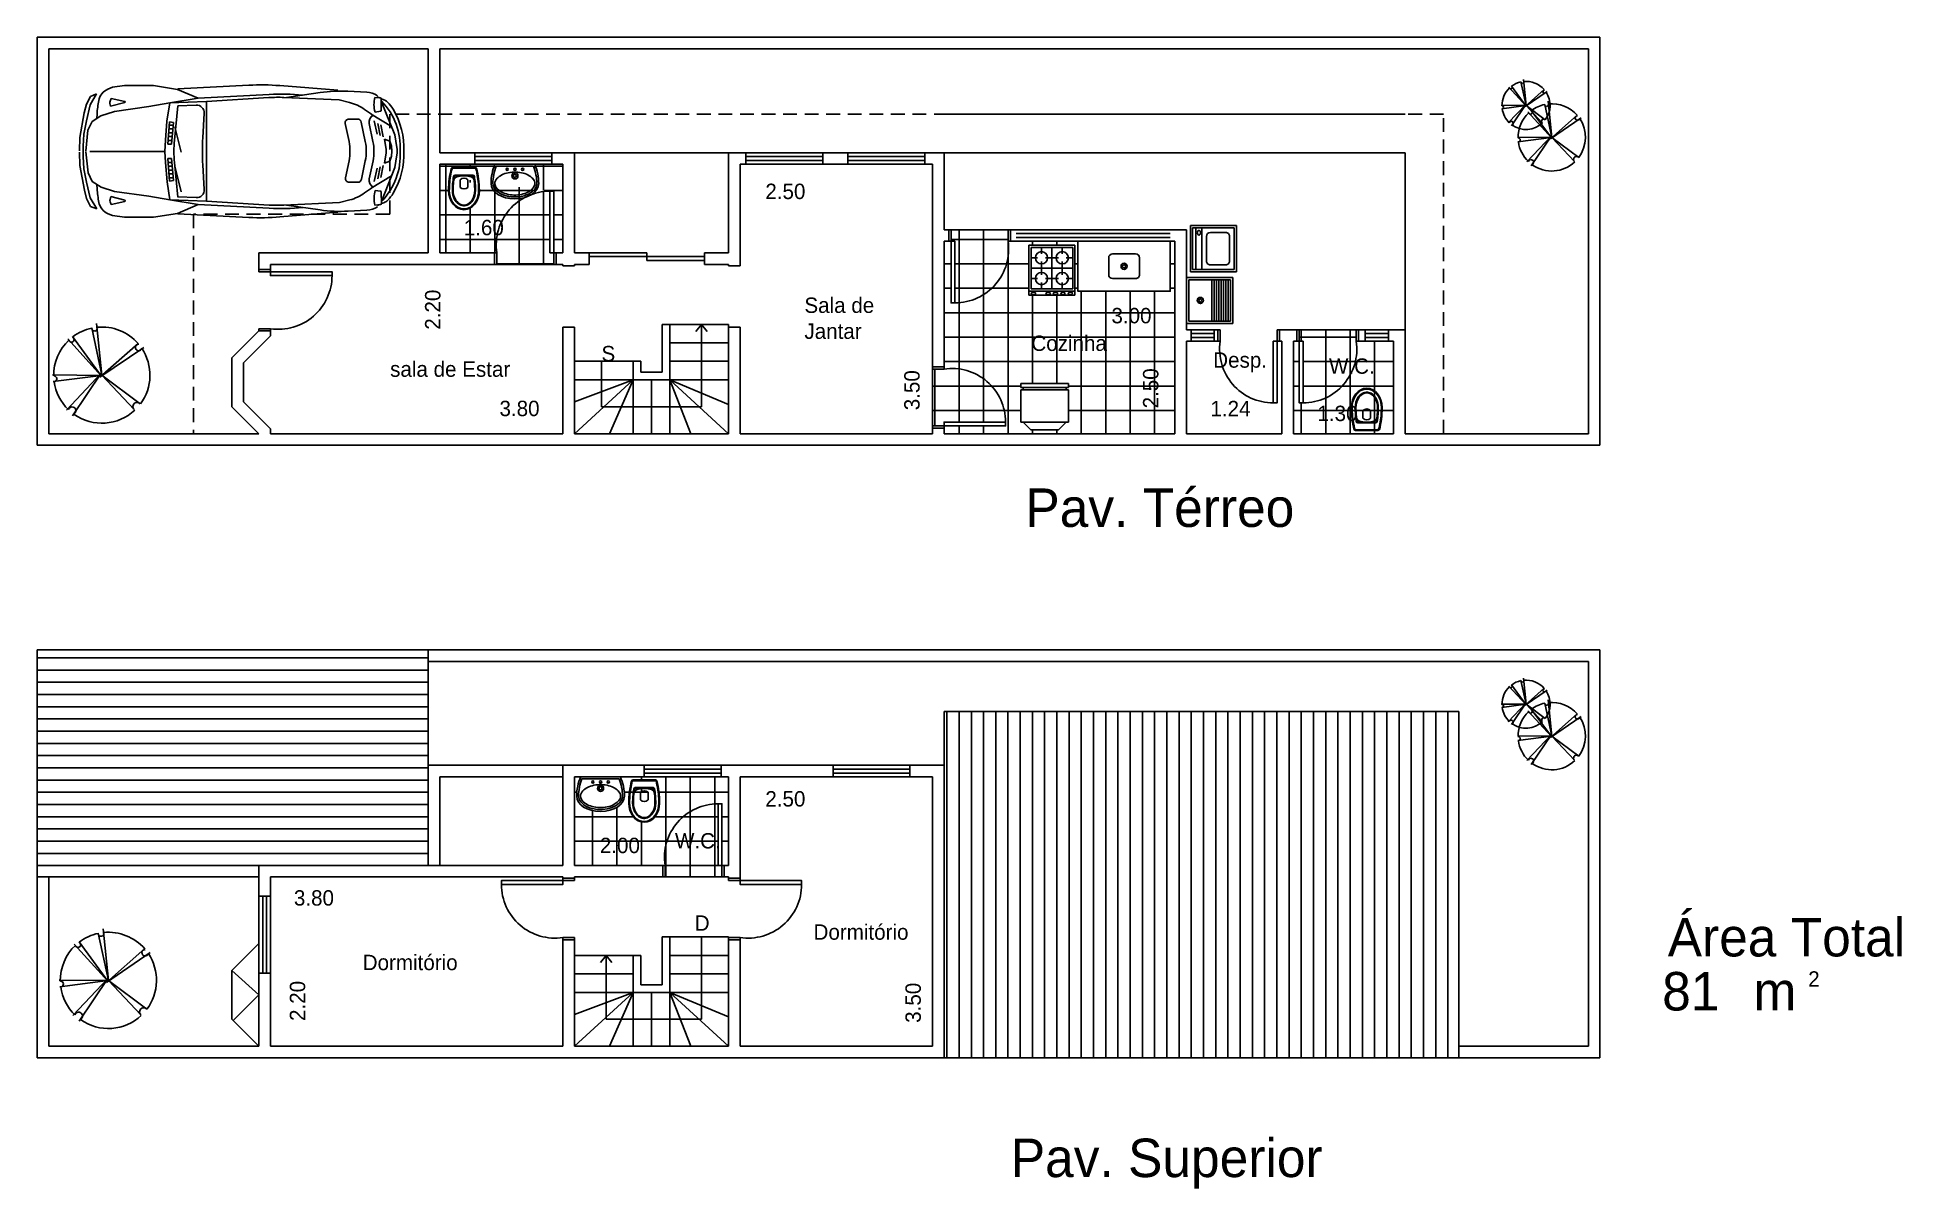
# Model space of a CAD drawing. Extents: x 0.5 to 24.7, y 0.1 to 15.
import ezdxf

# ---------------------------------------------------------------- set-up
doc = ezdxf.new("R2010")
doc.units = 0
doc.linetypes.add('ACAD_ISO02W100', pattern=[15, 12, -3])
doc.layers.get('0').update_dxf_attribs({"linetype": 'CONTINUOUS'})
doc.layers.get('DEFPOINTS').update_dxf_attribs({"linetype": 'CONTINUOUS'})
for name, color, linetype in [('ARV', 3, 'CONTINUOUS'), ('BLOCO', 5, 'CONTINUOUS'), ('BLOCOS', 5, 'CONTINUOUS'), ('HACHURA', 1, 'CONTINUOUS'), ('PAREDE', 7, 'CONTINUOUS'), ('PONTILHADO', 8, 'ACAD_ISO02W100')]:
    doc.layers.add(name, color=color, linetype=linetype)
doc.styles.add('PADRÃO', font='', dxfattribs={"height": 0.2})
doc.styles.get('PADRÃO').set_extended_font_data('AvantGarde Bk BT')
doc.dimstyles.new('PADRÃOS', dxfattribs={"dimtxt": 0.15, "dimasz": 0.1, "dimexe": 1.25, "dimexo": 0.625, "dimgap": 0.1, "dimtad": 0, "dimjust": 1, "dimzin": 1, "dimdsep": 46, "dimtxsty": 'PADRÃO', "dimcen": 2.5, "dimse1": 1, "dimse2": 1, "dimsd1": 1, "dimsd2": 1, "dimclrt": 1, "dimadec": 0, "dimazin": 0, "dimtfac": 1, "dimtdec": 4, "dimtmove": 0, "dimatfit": 3, "dimfxl": 1, "dimtolj": 1, "dimtzin": 0, "dimarcsym": 0})
pattern_1 = [(0, (-137.0738885694008, -134.9355553337916), (0, 0.3175), []), (90, (-137.0738885694008, -134.9355553337916), (-0.3175, 1.944062586693024e-17), [])]

msp = doc.modelspace()

# ---------------------------------------------------------------- texts
at = {"layer": 'HACHURA', "ltscale": 0.015, "style": 'PADRÃO'}
for s, p in [('Sala de', (10.45894694528906, 11.42952544457566)), ('Jantar', (10.45894694528906, 11.09230016985038)), ('Cozinha', (13.40720866853027, 10.93548725823598)), ('S', (7.822523248904758, 10.80066222888229)), ('Desp.', (15.76975141246822, 10.71811049948892)), ('sala de Estar', (5.076885215690226, 10.59954130128938)), ('W.C.', (17.27356280376773, 10.63906436735587)), ('W.C.', (8.777052569914929, 4.471865603932514)), ('D', (9.034283460689892, 3.402272981595871)), ('Dormitório', (10.57766880533956, 3.286174005539294)), ('Dormitório', (4.720719376873575, 2.890943449492937))]:
    msp.add_text(s, height=0.2, dxfattribs=at).set_placement(p)

# ---------------------------------------------------------------- blocks, each defined once
blk = doc.blocks.new('P80D15')
at = {"layer": 'BLOCO', "ltscale": 0.015}
for p, q in [((0, 0.1500000000000057), (0, 0)), ((0, 0.1500000000000341), (0.03000000000000114, 0.1500000000000341)), ((0, 2.842170943040401e-14), (0.03000000000000114, 0)), ((0.03000000000000114, 0.1500000000000057), (0.03000000000000114, 0)), ((0.7700000000000102, 0.1500000000000057), (0.7700000000000102, 0)), ((0.7700000000000102, 0.1500000000000057), (0.8000000000000114, 0.1500000000000057)), ((0.7699999999999818, 0), (0.8000000000000114, 0)), ((0.8000000000000114, 0.1500000000000057), (0.8000000000000114, 0))]:
    blk.add_line(p, q, dxfattribs=at)
at = {"layer": 'BLOCO'}
blk.add_lwpolyline([(0.7700000000000102, 0.1500000000000057), (0.7199999999999989, 0.1500000000000057), (0.7199999999999989, 0.950000000000017), (0.7700000000000102, 0.950000000000017)], close=True, dxfattribs=at)
at = {"layer": 'BLOCO', "ltscale": 0.015}
blk.add_arc((0.7199999999999989, 0.2524375000000134), 0.6975625000000036, 89.99999999999959, 188.444460412286, dxfattribs=at)
blk = doc.blocks.new('P80E15')
at = {"layer": 'BLOCO', "ltscale": 0.015}
for p, q in [((0.03000000000000114, 0.1500000000000057), (0, 0.1500000000000057)), ((0, 0.1500000000000057), (0, 0)), ((0.03000000000000114, 2.842170943040401e-14), (0, 0)), ((0.03000000000000114, 0.1500000000000057), (0.03000000000000114, 0)), ((0.8000000000000114, 0.1500000000000341), (0.7700000000000102, 0.1500000000000341)), ((0.7700000000000102, 0.1500000000000057), (0.7700000000000102, 0)), ((0.8000000000000114, 2.842170943040401e-14), (0.7700000000000102, 5.684341886080801e-14)), ((0.8000000000000114, 0.1500000000000057), (0.8000000000000114, 0))]:
    blk.add_line(p, q, dxfattribs=at)
at = {"layer": 'BLOCO'}
blk.add_lwpolyline([(0.03000000000000114, 0.1500000000000057), (0.0800000000000125, 0.1500000000000057), (0.0800000000000125, 0.950000000000017), (0.03000000000000114, 0.950000000000017)], close=True, dxfattribs=at)
at = {"layer": 'BLOCO', "ltscale": 0.015}
blk.add_arc((0.0800000000000125, 0.2524375000000134), 0.6975625000000036, 351.555539587714, 90.00000000000041, dxfattribs=at)
blk = doc.blocks.new('VASOSAN')
at = {"layer": 'BLOCOS'}
for p, q in [((-0.04999870165021036, 0.1999637913173729), (-0.04999870165021036, 0.300036208682684)), ((0.05000129834978395, 0.2000000000000171), (0.05000129834978395, 0.3000000000000398)), ((-0.1449592708755176, 0.04000000000002046), (0.1449618675667352, 0.04000000000002046)), ((-0.144958964094414, 0.05000000000001137), (0.144958964094414, 0.05000000000001137)), ((-0.1156907586723577, 0.1400000000000148), (0.1156608751354042, 0.1400000000000148)), ((-0.1156899891503542, 0.1500000000000057), (0.1156563640565906, 0.1500000000000057))]:
    blk.add_line(p, q, dxfattribs=at)
for centre, radius, start, end in [((-1.681254687468936e-05, 0.2500000000000284), 0.07072348561596478, 44.98962509969003, 134.9688828081831), ((-0.1449592708755176, 0.06000000000784667), 0.02, 195.5363314444965, 269.9999999879495), ((-0.1449589640944282, 0.0600000000000307), 0.01, 195.5346797106506, 270), ((-0.1156907586724003, 0.1599999999999966), 0.02, 189.3867869031125, 270.0000000001221), ((-0.1156899891503826, 0.1599999999999113), 0.01, 189.3843767903272, 270.0000000002443), ((-1.681254687468936e-05, 0.2500000000000284), 0.07072348561596478, 225.0311171918169, 315.01037490031), ((0.1156563640566048, 0.1599999999999397), 0.01, 269.9999999999185, 350.5758748885445), ((0.1156608751354185, 0.1600000000000534), 0.02, 269.9999999999593, 350.5771305827586), ((0.1449589640941156, 0.06000000000059913), 0.01, 270.0000000017912, 344.483103753554), ((0.1449618675666784, 0.06000000000008754), 0.02, 270.0000000001221, 344.463668535786)]:
    blk.add_arc(centre, radius, start, end, dxfattribs=at)
for centre, major_axis, ratio, start_param, end_param in [((1.298349786793551e-06, 0.3400000000000034), (0, 0.25), 0.8000000000000114, 4.71238898038469, 7.853981633974483), ((1.298349786793551e-06, 0.3400000000000034), (0, 0.5), 0.4000000000000057, 1.570796326794897, 2.178171401941273), ((1.298349786793551e-06, 0.3400000000000034), (0, 0.5), 0.4000000000000057, 4.10501390519934, 4.71238898038469), ((3.162615456631102e-06, 0.2000000000000171), (-0.1315416254084454, 0), 0.380107846735427, 0, 3.141592653589793)]:
    blk.add_ellipse(centre, major_axis=major_axis, ratio=ratio, start_param=start_param, end_param=end_param, dxfattribs=at)
for points, knots in [([(0.1900012983497845, 0.3400000000000034), (0.1900012983497845, 0.3848761319792686), (0.1797393390216371, 0.4296688513161939), (0.1275724019719462, 0.5345347987748141), (0.06728061332151469, 0.5774883381547511), (-0.05557463358574921, 0.5822833263597715), (-0.1176873313140447, 0.5442092108278018), (-0.1772271428546759, 0.4396819034496957), (-0.1899987016502109, 0.3899119131999385), (-0.1899987016502109, 0.3400000000000034)], [4.71238898038469, 4.71238898038469, 4.71238898038469, 4.71238898038469, 5.268704666077937, 5.268704666077937, 6.251971787216637, 6.251971787216637, 7.235238908355337, 7.235238908355337, 7.853981633974483, 7.853981633974483, 7.853981633974483, 7.853981633974483]), ([(0.1500012983497925, 0.3400000000000034), (0.1500012983497925, 0.3788440209133057), (0.1410350669412708, 0.4175642631073231), (0.09785548235792874, 0.5046356523495774), (0.05186252916044509, 0.5365242863162791), (-0.035906470330346, 0.5428969122828846), (-0.08268716521656927, 0.5186239494114204), (-0.136675398657502, 0.4336095243094746), (-0.1499987016502189, 0.3869668551708401), (-0.1499987016502189, 0.3400000000000034)], [4.71238898038469, 4.71238898038469, 4.71238898038469, 4.71238898038469, 5.267303564860582, 5.267303564860582, 6.225165062483076, 6.225165062483076, 7.18302656010557, 7.18302656010557, 7.853981633974483, 7.853981633974483, 7.853981633974483, 7.853981633974483]), ([(0.1400012983497874, 0.3400000000000034), (0.1400012983497874, 0.3772837390730786), (0.1313244408788421, 0.4146147677288923), (0.08614040026922964, 0.5057958350239744), (0.03502463044166859, 0.5349710805647021), (-0.04931088296146413, 0.5246485128546965), (-0.08846614740087944, 0.4978919085569657), (-0.1301770436703151, 0.4186244413023701), (-0.139998701650228, 0.3793231752999873), (-0.139998701650228, 0.3400000000000034)], [4.71238898038469, 4.71238898038469, 4.71238898038469, 4.71238898038469, 5.266984672173268, 5.266984672173268, 6.376176055750425, 6.376176055750425, 7.268653195712185, 7.268653195712185, 7.853981633974483, 7.853981633974483, 7.853981633974483, 7.853981633974483]), ([(-0.1899987016502109, 0.3400000000000034), (-0.1899987016502109, 0.2628456380244302), (-0.1826597402104682, 0.1857481592563204), (-0.1646350625580055, 0.0962993025843275), (-0.1598779088782436, 0.07633152029333701), (-0.1545936493339752, 0.05732178411361133)], [1.570796326794897, 1.570796326794897, 1.570796326794897, 1.570796326794897, 2.037455774227855, 2.037455774227855, 2.178171373096618, 2.178171373096618, 2.178171373096618, 2.178171373096618]), ([(0.1255213970934932, 0.158362586435743), (0.1304959230626253, 0.1883329397418549), (0.1342856674288981, 0.2197754344096836), (0.1388984311594896, 0.280892952358073), (0.1400012983497874, 0.3104504303007616), (0.1400012983497874, 0.3400000000000034)], [4.319424209334854, 4.319424209334854, 4.319424209334854, 4.319424209334854, 4.526146784234752, 4.526146784234752, 4.71238898038469, 4.71238898038469, 4.71238898038469, 4.71238898038469]), ([(0.1353910129756457, 0.1567256052765629), (0.1406375926198677, 0.1883393074453181), (0.1445703338030171, 0.2215366219332111), (0.1489940345178695, 0.2833246268364178), (0.1500012983497925, 0.3116621455754114), (0.1500012983497925, 0.3400000000000034)], [4.319414935773391, 4.319414935773391, 4.319414935773391, 4.319414935773391, 4.53527739023095, 4.53527739023095, 4.71238898038469, 4.71238898038469, 4.71238898038469, 4.71238898038469]), ([(0.1545944801337669, 0.0573247746568768), (0.1714080019636555, 0.1178830224408784), (0.1827947395838834, 0.188231392050767), (0.1891612343353728, 0.2873542333339003), (0.1900012983497845, 0.3136769834079587), (0.1900012983497845, 0.3400000000000034)], [4.105016649121983, 4.105016649121983, 4.105016649121983, 4.105016649121983, 4.553177186481221, 4.553177186481221, 4.71238898038469, 4.71238898038469, 4.71238898038469, 4.71238898038469])]:
    blk.add_open_spline(points, degree=3, knots=knots, dxfattribs=at)
for points in [[(-0.1499987016502189, 0.3400000000000034), (-0.1499987016502189, 0.2771333061211863), (-0.1449377691834997, 0.2142947379843179), (-0.1354229546785177, 0.1567380311504962)], [(-0.1399987016502138, 0.3400000000000034), (-0.1399987016502138, 0.2776703725988909), (-0.1349701841103865, 0.2153313553609451), (-0.1255561557510418, 0.1583694305881238)]]:
    blk.add_open_spline(points, degree=3, dxfattribs=at)
blk = doc.blocks.new('LAVAT')
at = {"layer": 'BLOCOS'}
for p, q in [((-0.2573623180961135, 0), (0.2573623180960993, 0)), ((-0.2410322495695425, 0.02500000000000568), (0.2410322495695283, 0.02500000000000568))]:
    blk.add_line(p, q, dxfattribs=at)
for centre, radius in [((-0.09999999999999432, 0.06499999999999773), 0.015), ((-2.842170943040401e-14, 0.1500000000000057), 0.04), ((-2.842170943040401e-14, 0.1500000000000057), 0.02), ((0, 0.06499999999999773), 0.015), ((0.09999999999999432, 0.06499999999999773), 0.015)]:
    blk.add_circle(centre, radius, dxfattribs=at)
for centre, radius, start, end in [((0.3099999999999739, 0.25), 0.6200000000000045, 180, 203.779994731564), ((0.3099999999999739, 0.25), 0.5951987399818819, 180.0000000000055, 202.2113997706397), ((-0.3099999999999739, 0.25), 0.5951987399818819, 337.7886002293573, 359.9999999999946), ((-0.3099999999999739, 0.25), 0.6200000000000045, 336.2200052684331, 7.016477563892661e-15)]:
    blk.add_arc(centre, radius, start, end, dxfattribs=at)
blk.add_ellipse((-2.842170943040401e-14, 0.25), major_axis=(0.3100000000000023, 0), ratio=0.645161290322576, start_param=0, end_param=3.141592653589793, dxfattribs=at)
for points, knots in [([(0.2849999999999824, 0.2500000000000284), (0.2849999999999682, 0.300317964642403), (0.2452497040517159, 0.3541887687748044), (0.1008916727811169, 0.4227595909021034), (3.167234224576987e-05, 0.4339558931305021), (-0.1743068501371283, 0.3989778962069579), (-0.2442601782461509, 0.3532994974840165), (-0.2803506487652356, 0.2860131679577762), (-0.2851229441039038, 0.2679846562883483), (-0.285198739981908, 0.2499999999999716)], [0, 0, 0, 0, 0.9361481793933827, 0.9361481793933827, 1.872296358786765, 1.872296358786765, 2.808444538180148, 2.808444538180148, 3.13938546545754, 3.13938546545754, 3.13938546545754, 3.13938546545754]), ([(0.2599999999999625, 0.2500000000000284), (0.2599999999999625, 0.2784978981889878), (0.242078010852012, 0.3126567214920613), (0.1643569005752425, 0.3704649949829673), (0.1030052039381815, 0.3920693254798095), (-0.02877373062847255, 0.4037223597623836), (-0.0976825814684048, 0.3936467971219031), (-0.2034406750199054, 0.3477822861136133), (-0.2396263539294523, 0.3143366745038918), (-0.2661732608932681, 0.2526194074667387), (-0.2627272874450739, 0.2240541362115209), (-0.2158391141528142, 0.162032776211305), (-0.168127663237712, 0.1314918993692231), (-0.04805875393354597, 0.09792981637818343), (0.02266607553652022, 0.095757041570522), (0.1477154277714732, 0.1225128520000851), (0.2007272141554637, 0.1503951910720218), (0.2508407150234859, 0.2045307616155014), (0.2599999999999767, 0.2286312563089723), (0.2599999999999625, 0.2500000000000284)], [0, 0, 0, 0, 0.718091798041799, 0.718091798041799, 1.436183596083598, 1.436183596083598, 2.154275394125397, 2.154275394125397, 2.872367192167196, 2.872367192167196, 3.590458990208995, 3.590458990208995, 4.308550788250794, 4.308550788250794, 5.026642586292593, 5.026642586292593, 5.744734384334392, 5.744734384334392, 6.283185307179586, 6.283185307179586, 6.283185307179586, 6.283185307179586])]:
    blk.add_open_spline(points, degree=3, knots=knots, dxfattribs=at)
blk = doc.blocks.new('*D23')
at = {"layer": 'DEFPOINTS', "color": 0, "linetype": 'ByBlock', "ltscale": 0.015}
for p in [(142.7964118183056, 148.2962175626739), (144.3964118183056, 148.2962175626738), (144.3964118183056, 147.4728648449376)]:
    blk.add_point(p, dxfattribs=at)
at = {"color": 1, "linetype": 'ByBlock', "ltscale": 0.015, "insert": (143.3676343457781, 147.4728648449376), "char_height": 0.2, "attachment_point": 5, "style": 'PADRÃO'}
blk.add_mtext('\\A1;1.60', dxfattribs=at)
blk = doc.blocks.new('*D24')
at = {"layer": 'DEFPOINTS', "color": 0, "linetype": 'ByBlock', "ltscale": 0.015}
for p in [(146.6964118183056, 148.2962175626739), (149.1964118183056, 148.2962175626743), (149.1964118183056, 147.9429068815317)]:
    blk.add_point(p, dxfattribs=at)
at = {"color": 1, "linetype": 'ByBlock', "ltscale": 0.015, "insert": (147.2854914886352, 147.9429068815317), "char_height": 0.2, "attachment_point": 5, "style": 'PADRÃO'}
blk.add_mtext('\\A1;2.50', dxfattribs=at)
blk = doc.blocks.new('*D25')
at = {"layer": 'DEFPOINTS', "color": 0, "linetype": 'ByBlock', "ltscale": 0.015}
for p in [(148.9309019518897, 148.2962175626743), (149.0971520882554, 148.2962175626743), (149.1964118183056, 144.7962175626738)]:
    blk.add_point(p, dxfattribs=at)
at = {"color": 1, "linetype": 'ByBlock', "ltscale": 0.015, "insert": (148.9309019518897, 145.3609153648716), "char_height": 0.2, "attachment_point": 5, "rotation": 90, "style": 'PADRÃO'}
blk.add_mtext('\\A1;3.50', dxfattribs=at)
blk = doc.blocks.new('*D26')
at = {"layer": 'DEFPOINTS', "color": 0, "linetype": 'ByBlock', "ltscale": 0.015}
for p in [(149.3464118183056, 147.2962175626738), (152.3464118183056, 147.2962175626739), (149.3464118183056, 146.3288421121295)]:
    blk.add_point(p, dxfattribs=at)
at = {"color": 1, "linetype": 'ByBlock', "ltscale": 0.015, "insert": (151.7817140161078, 146.3288421121295), "char_height": 0.2, "attachment_point": 5, "style": 'PADRÃO'}
blk.add_mtext('\\A1;3.00', dxfattribs=at)
blk = doc.blocks.new('*D27')
at = {"layer": 'DEFPOINTS', "color": 0, "linetype": 'ByBlock', "ltscale": 0.015}
for p in [(152.0328983817299, 147.2962175626739), (152.3464118183056, 147.2962175626739), (152.3464118183056, 144.7962175626739)]:
    blk.add_point(p, dxfattribs=at)
at = {"color": 1, "linetype": 'ByBlock', "ltscale": 0.015, "insert": (152.0328983817299, 145.3852972330035), "char_height": 0.2, "attachment_point": 5, "rotation": 90, "style": 'PADRÃO'}
blk.add_mtext('\\A1;2.50', dxfattribs=at)
blk = doc.blocks.new('*D28')
at = {"layer": 'DEFPOINTS', "color": 0, "linetype": 'ByBlock', "ltscale": 0.015}
for p in [(140.5964118183056, 145.1226546968399), (140.5964118183056, 144.8583495970299), (144.3964118183056, 144.7962175626739)]:
    blk.add_point(p, dxfattribs=at)
at = {"color": 1, "linetype": 'ByBlock', "ltscale": 0.015, "insert": (143.8317140161078, 145.1226546968399), "char_height": 0.2, "attachment_point": 5, "style": 'PADRÃO'}
blk.add_mtext('\\A1;3.80', dxfattribs=at)
blk = doc.blocks.new('*D29')
at = {"layer": 'DEFPOINTS', "color": 0, "linetype": 'ByBlock', "ltscale": 0.015}
for p in [(144.3067879033352, 146.9962175626738), (142.7055161284442, 144.7962175626739), (144.3964118183056, 144.7962175626739)]:
    blk.add_point(p, dxfattribs=at)
at = {"color": 1, "linetype": 'ByBlock', "ltscale": 0.015, "insert": (142.7055161284442, 146.4071378923441), "char_height": 0.2, "attachment_point": 5, "rotation": 90, "style": 'PADRÃO'}
blk.add_mtext('\\A1;2.20', dxfattribs=at)
blk = doc.blocks.new('*D30')
at = {"layer": 'DEFPOINTS', "color": 0, "linetype": 'ByBlock', "ltscale": 0.015}
for p in [(153.7364118183056, 145.1226547317128), (152.4964118183056, 144.7962175626739), (153.7364118183056, 144.7962175626739)]:
    blk.add_point(p, dxfattribs=at)
at = {"color": 1, "linetype": 'ByBlock', "ltscale": 0.015, "insert": (153.0674969831408, 145.1226547317128), "char_height": 0.2, "attachment_point": 5, "style": 'PADRÃO'}
blk.add_mtext('\\A1;1.24', dxfattribs=at)
blk = doc.blocks.new('*D31')
at = {"layer": 'DEFPOINTS', "color": 0, "linetype": 'ByBlock', "ltscale": 0.015}
for p in [(155.1864118183056, 145.0585580903591), (153.8864118183056, 144.7962175626739), (155.1864118183056, 144.7962175626739)]:
    blk.add_point(p, dxfattribs=at)
at = {"color": 1, "linetype": 'ByBlock', "ltscale": 0.015, "insert": (154.4576343457781, 145.0585580903591), "char_height": 0.2, "attachment_point": 5, "style": 'PADRÃO'}
blk.add_mtext('\\A1;1.30', dxfattribs=at)
blk = doc.blocks.new('*D32')
at = {"layer": 'DEFPOINTS', "color": 0, "linetype": 'ByBlock', "ltscale": 0.015}
for p in [(140.5964118183056, 137.3300733860046), (144.3964118183056, 137.3300733860046), (144.3964118183056, 137.056422975856)]:
    blk.add_point(p, dxfattribs=at)
at = {"color": 1, "linetype": 'ByBlock', "ltscale": 0.015, "insert": (141.1611096205034, 137.056422975856), "char_height": 0.2, "attachment_point": 5, "style": 'PADRÃO'}
blk.add_mtext('\\A1;3.80', dxfattribs=at)
blk = doc.blocks.new('*D33')
at = {"layer": 'DEFPOINTS', "color": 0, "linetype": 'ByBlock', "ltscale": 0.015}
for p in [(140.5964118183056, 137.3300733860046), (140.9489067199361, 137.3300733860046), (140.5964118183056, 135.1300733860046)]:
    blk.add_point(p, dxfattribs=at)
at = {"color": 1, "linetype": 'ByBlock', "ltscale": 0.015, "insert": (140.9489067199361, 135.7191530563342), "char_height": 0.2, "attachment_point": 5, "rotation": 90, "style": 'PADRÃO'}
blk.add_mtext('\\A1;2.20', dxfattribs=at)
blk = doc.blocks.new('*D34')
at = {"layer": 'DEFPOINTS', "color": 0, "linetype": 'ByBlock', "ltscale": 0.015}
for p in [(146.6964118183056, 138.6300733860046), (149.1964118183056, 138.630073386005), (149.1964118183056, 138.3434886410272)]:
    blk.add_point(p, dxfattribs=at)
at = {"color": 1, "linetype": 'ByBlock', "ltscale": 0.015, "insert": (147.2854914886352, 138.3434886410272), "char_height": 0.2, "attachment_point": 5, "style": 'PADRÃO'}
blk.add_mtext('\\A1;2.50', dxfattribs=at)
blk = doc.blocks.new('*D35')
at = {"layer": 'DEFPOINTS', "color": 0, "linetype": 'ByBlock', "ltscale": 0.015}
for p in [(148.946577381749, 138.630073386005), (149.1964118183056, 138.630073386005), (149.1964118183056, 135.1300733860046)]:
    blk.add_point(p, dxfattribs=at)
at = {"color": 1, "linetype": 'ByBlock', "ltscale": 0.015, "insert": (148.946577381749, 135.6947711882024), "char_height": 0.2, "attachment_point": 5, "rotation": 90, "style": 'PADRÃO'}
blk.add_mtext('\\A1;3.50', dxfattribs=at)
blk = doc.blocks.new('*D36')
at = {"layer": 'DEFPOINTS', "color": 0, "linetype": 'ByBlock', "ltscale": 0.015}
for p in [(146.5464118183056, 137.7378106768439), (144.5464118183056, 137.4800733860046), (146.5464118183056, 137.4800733860046)]:
    blk.add_point(p, dxfattribs=at)
at = {"color": 1, "linetype": 'ByBlock', "ltscale": 0.015, "insert": (145.1354914886353, 137.7378106768439), "char_height": 0.2, "attachment_point": 5, "style": 'PADRÃO'}
blk.add_mtext('\\A1;2.00', dxfattribs=at)
blk = doc.blocks.new('SETA')
at = {"layer": 'PAREDE', "ltscale": 0.015}
for q in [(-0.07329951123824685, -0.09103539160554419), (0.07329951123824685, -0.09103539160554419)]:
    blk.add_line((0, 0), q, dxfattribs=at)
blk = doc.blocks.new('GELAD')
at = {"layer": 'BLOCOS'}
for p, q in [((0.3100000000000023, 0.6499999999999773), (-0.3100000000000023, 0.6499999999999773)), ((-0.3100000000000023, 0.6499999999999773), (-0.3100000000000023, 0.5999999999999659)), ((0.3100000000000023, 0.5999999999999659), (-0.3100000000000023, 0.5999999999999659)), ((0.3100000000000023, 0.5699999999999648), (-0.3100000000000023, 0.5699999999999648)), ((-0.3100000000000023, 0.5699999999999648), (-0.3100000000000023, 0.1499999999999773)), ((-0.2800000000000011, 0.5999999999999659), (-0.2799999999999869, 0.5699999999999932)), ((0.2800000000000153, 0.5699999999999932), (0.2800000000000011, 0.5999999999999659)), ((0.3100000000000165, 0.5999999999999659), (0.3100000000000023, 0.6499999999999773)), ((0.3100000000000023, 0.1499999999999773), (0.3100000000000165, 0.5699999999999648)), ((-0.3100000000000023, 0.1499999999999773), (0.3100000000000023, 0.1499999999999773)), ((-0.1800000000000068, 0.05000000000001137), (-0.2800000000000011, 0.1500000000000057)), ((-0.1800000000000068, 0.05000000000001137), (0.1800000000000068, 0.04999999999998295)), ((0.1800000000000068, 0.04999999999998295), (0.2800000000000011, 0.1499999999999773))]:
    blk.add_line(p, q, dxfattribs=at)
blk = doc.blocks.new('FOGÃO4B')
at = {"layer": 'BLOCOS'}
for p, q in [((-0.2999999999999972, 0.700000000000017), (0.2999999999999972, 0.700000000000017)), ((-0.2999999999999972, 0.05000000000001137), (-0.2999999999999829, 0.700000000000017)), ((-0.2999999999999972, 0.6500000000000057), (0.2999999999999972, 0.6500000000000057)), ((-0.2700000000000244, 0.620000000000033), (0.2700000000000102, 0.620000000000033)), ((-0.2699999999999818, 0.0800000000000125), (-0.2700000000000244, 0.620000000000033)), ((-0.2700000000000244, 0.4850000000000421), (-0.1850000000000023, 0.4850000000000421)), ((-0.1350000000000051, 0.5350000000000534), (-0.1350000000000193, 0.620000000000033)), ((-0.08500000000000796, 0.4850000000000421), (0.08500000000000796, 0.4850000000000421)), ((2.842170943040401e-14, 0.0800000000000125), (-1.4210854715202e-14, 0.620000000000033)), ((0.1350000000000051, 0.5350000000000534), (0.1349999999999909, 0.620000000000033)), ((0.1850000000000023, 0.4850000000000421), (0.2700000000000102, 0.4850000000000421)), ((0.2700000000000102, 0.620000000000033), (0.269999999999996, 0.07999999999995566)), ((0.2999999999999972, 0.700000000000017), (0.2999999999999972, 0.05000000000001137)), ((-0.2700000000000244, 0.3500000000000512), (0.2700000000000102, 0.3500000000000512)), ((-0.1349999999999909, 0.2650000000000716), (-0.1350000000000051, 0.4350000000000307)), ((0.1350000000000051, 0.2650000000000716), (0.1350000000000051, 0.4350000000000307)), ((0.2999999999999972, 0.05000000000001137), (-0.2999999999999972, 0.05000000000001137)), ((-0.2700000000000244, 0.2150000000000603), (-0.1850000000000023, 0.2150000000000603)), ((0.269999999999996, 0.07999999999995566), (-0.2699999999999818, 0.0800000000000125)), ((-0.1349999999999767, 0.0800000000000125), (-0.1349999999999767, 0.1650000000000489)), ((-0.08500000000000796, 0.2150000000000603), (0.08500000000000796, 0.2150000000000603)), ((0.1350000000000335, 0.0800000000000125), (0.1350000000000193, 0.1650000000000489)), ((0.1850000000000023, 0.2150000000000603), (0.2700000000000102, 0.2150000000000603))]:
    blk.add_line(p, q, dxfattribs=at)
for centre in [(-0.1350000000000051, 0.4850000000000421), (0.1350000000000051, 0.4850000000000421), (-0.1350000000000051, 0.2150000000000603), (0.1350000000000051, 0.2150000000000603)]:
    blk.add_circle(centre, 0.08, dxfattribs=at)
for centre in [(-0.2399999999999949, 0.6750000000000114), (-0.1439999999999912, 0.6750000000000114), (-0.04800000000000182, 0.6750000000000114), (0.04800000000000182, 0.6750000000000114), (0.2400000000000091, 0.6750000000000114)]:
    blk.add_ellipse(centre, major_axis=(-0.03000000000000114, 0), ratio=0.499999999999981, dxfattribs=at)
blk = doc.blocks.new('PIA')
at = {"layer": 'BLOCOS'}
blk.add_lwpolyline([(-0.6000000000000085, 0), (0.5999999999999943, 0), (0.5999999999999943, 0.6500000000000057), (-0.6000000000000085, 0.6500000000000057)], close=True, dxfattribs=at)
blk.add_lwpolyline([(-0.1500000000000199, 0.1649999999999352), (0.1500000000000057, 0.1649999999999636, 0.414213562373095), (0.2000000000000028, 0.214999999999975), (0.2000000000000028, 0.4349999999999454, 0.414213562373095), (0.1500000000000057, 0.4849999999999568), (-0.1500000000000057, 0.4849999999999852, 0.4142135623731188), (-0.2000000000000028, 0.4349999999999739), (-0.2000000000000171, 0.2149999999999466, 0.4142135623730711)], format="xyb", close=True, dxfattribs=at)
for radius in [0.04, 0.02]:
    blk.add_circle((0, 0.3249999999999886), radius, dxfattribs=at)
blk = doc.blocks.new('MÁQUINA')
at = {"layer": 'BLOCOS'}
for p, q in [((-0.2999999999999972, 0.6500000000000057), (0.2999999999999972, 0.6500000000000057)), ((-0.2999999999999972, 0.05000000000001137), (-0.2999999999999972, 0.6500000000000057)), ((-0.2700000000000244, 0.620000000000033), (0.2700000000000102, 0.620000000000033)), ((-0.2699999999999818, 0.0800000000000125), (-0.2700000000000244, 0.620000000000033)), ((-0.210000000000008, 0.3100000000000023), (-0.2100000000000222, 0.5099999999999909)), ((-0.160000000000025, 0.5600000000000023), (0.1600000000000108, 0.5600000000000023)), ((0.210000000000008, 0.5099999999999909), (0.2099999999999795, 0.3099999999999739)), ((0.2700000000000102, 0.620000000000033), (0.269999999999996, 0.07999999999995566)), ((0.2999999999999972, 0.6500000000000057), (0.2999999999999972, 0.05000000000001137)), ((0.1599999999999824, 0.2599999999999625), (-0.1600000000000108, 0.2599999999999909)), ((0.2999999999999972, 0.05000000000001137), (-0.2999999999999972, 0.05000000000001137)), ((0.2700000000000102, 0.1999999999999602), (-0.2699999999999676, 0.2000000000000171)), ((0.269999999999996, 0.1199999999999477), (-0.2699999999999818, 0.1200000000000045)), ((0.269999999999996, 0.07999999999995566), (-0.2699999999999818, 0.0800000000000125))]:
    blk.add_line(p, q, dxfattribs=at)
for centre, start, end in [((-0.160000000000025, 0.5099999999999909), 90, 180.0000000000045), ((0.1600000000000108, 0.5099999999999909), 359.9999999999985, 90.00000000000375), ((-0.1600000000000108, 0.3100000000000023), 180.0000000000057, 269.9999999999924), ((0.1599999999999824, 0.3099999999999739), 269.999999999994, 359.9999999999981)]:
    blk.add_arc(centre, 0.05, start, end, dxfattribs=at)
blk.add_ellipse((-0.2079155801208259, 0.1609604888554372), major_axis=(-0.03006968374842245, 0), ratio=0.7169811713374736, dxfattribs=at)
blk = doc.blocks.new('TANQUE')
at = {"layer": 'BLOCOS'}
for p, q in [((-0.2999999999999972, 0.5999999999999943), (0.2999999999999972, 0.5999999999999943)), ((-0.2999999999999972, 0), (-0.2999999999999972, 0.5999999999999943)), ((-0.2700000000000244, 0.5700000000000216), (0.2700000000000102, 0.5700000000000216)), ((-0.2699999999999818, 0.03000000000000114), (-0.2700000000000244, 0.5700000000000216)), ((-0.2700000000000244, 0.5400000000000205), (0.2700000000000102, 0.5400000000000205)), ((-0.2700000000000244, 0.5100000000000193), (0.2700000000000102, 0.5100000000000193)), ((0.2700000000000102, 0.5700000000000216), (0.269999999999996, 0.02999999999994429)), ((0.2999999999999972, 0.5999999999999943), (0.2999999999999972, 0)), ((-0.2700000000000244, 0.4800000000000182), (0.2700000000000102, 0.4800000000000182)), ((-0.2700000000000244, 0.4500000000000171), (0.2700000000000102, 0.4500000000000171)), ((-0.2700000000000244, 0.4200000000000159), (0.2700000000000102, 0.4200000000000159)), ((-0.2700000000000244, 0.3900000000000148), (0.2700000000000102, 0.3900000000000148)), ((-0.2700000000000244, 0.3600000000000136), (0.2700000000000102, 0.3600000000000136)), ((-0.2700000000000244, 0.3300000000000125), (0.2700000000000102, 0.3300000000000125)), ((0.2999999999999972, 0), (-0.2999999999999972, 0)), ((0.269999999999996, 0.02999999999994429), (-0.2699999999999818, 0.03000000000000114))]:
    blk.add_line(p, q, dxfattribs=at)
for radius in [0.04, 0.02]:
    blk.add_circle((1.4210854715202e-14, 0.1800000000000068), radius, dxfattribs=at)
blk = doc.blocks.new('A_03')
at = {"layer": 'ARV'}
for p, q in [((-0.03968009613487311, 0.04386405184976638), (-0.4757783517417806, 0.5259454568575279)), ((-0.4134786009408344, 0.5556120048580055), (-0.03968009613487311, 0.04386405184976638)), ((-0.1642795977368223, 0.6668615598597967), (-0.032337625504681, 0.05443275957492233)), ((-0.032337625504681, 0.05443275957492233), (-0.1019798469358193, 0.7261946558607519)), ((-0.05748002493510285, 0.02903077784952757), (0.4409179814728645, 0.4666123608565726)), ((0.5121176966740109, 0.4146959018557368), (-0.05748002493510285, 0.02903077784952757)), ((-0.03968009613487311, 0.05128068884988579), (-0.6715775685449898, 0.0586973258500052)), ((-0.6626776041447897, -0.0303023181514277), (-0.03968009613487311, 0.05128068884988579)), ((-0.493578280542124, -0.4011341681573413), (-0.03968009613487311, 0.08094723685036342)), ((-0.03968009613487311, 0.08094723685036342), (-0.4134786009408344, -0.4753005381585353)), ((-0.032337625504681, 0.05443275957492233), (0.4676178746732944, -0.3195511611560278)), ((0.3875181950720048, -0.3937175311572219), (-0.032337625504681, 0.05443275957492233))]:
    blk.add_line(p, q, dxfattribs=at)
for centre, radius, start, end in [((-0.032337625504681, 0.05443275957492233), 0.625, 133.2426416252084, 180.9743240911506), ((-0.4268285475410494, 0.5158291639893946), 0.03342961899939723, 201.2820980855948, 48.27356464714219), ((-0.032337625504681, 0.05443275957492233), 0.625, 102.1580021321499, 127.2525657253544), ((-0.1274007985194316, 0.6640590258750763), 0.0369851325325624, 175.6542691674021, 19.69378780220451), ((-0.032337625504681, 0.05443275957492233), 0.625, 41.05407258653979, 95.53111248444131), ((0.4457326779623259, 0.4136262157234682), 0.04269394024099429, 89.20944815037899, 344.6285751873363), ((-0.032337625504681, 0.05443275957492233), 0.625, 323.20224696077, 33.82113850428491), ((-0.655096152989131, 0.006088647395870339), 0.03779840815212959, 285.684587972767, 88.0009588524843), ((-0.032337625504681, 0.05443275957492233), 0.625, 187.8759657920728, 225.8833292057394), ((-0.4191915611808099, -0.4078929817018206), 0.04974913855978236, 310.6567489998404, 163.4448207669662), ((-0.032337625504681, 0.05443275957492233), 0.625, 234.6714608478307, 313.1329856187737), ((0.4262195554180721, -0.3551779883457584), 0.05461768626331568, 40.71483655850493, 224.8799671179474)]:
    blk.add_arc(centre, radius, start, end, dxfattribs=at)
blk = doc.blocks.new('SUPERIOR')
at = {"layer": 'HACHURA', "ltscale": 0.015, "style": 'PADRÃO'}
blk.add_text('Pav. Superior', height=0.5, dxfattribs=at).set_placement((-1.76903514439141, -0.191736915327283))
blk = doc.blocks.new('TÉRREO')
at = {"layer": 'HACHURA', "ltscale": 0.015, "style": 'PADRÃO'}
blk.add_text('Pav. Térreo', height=0.5, dxfattribs=at).set_placement((-1.919883222733915, -0.2465187923484109))
blk = doc.blocks.new('C-01')
for p, q in [((-2.108650639710557, 0.6462862191228069), (-2.056750859496361, 0.7474955214483892)), ((-2.062136685745003, 0.6373559865646676), (-1.977845908839267, 0.780579528977217)), ((-2.056750859496361, 0.7474955214483892), (-1.977845908839267, 0.7805795289772206)), ((-1.83065677986739, 0.8422943670262235), (-1.772770930022439, 0.8665652888902464)), ((-1.772770930022439, 0.8665652888902464), (-1.616092348243722, 0.8885187772623411)), ((-1.616092348243722, 0.8885187772623411), (-1.239781697268555, 0.8885187772623411)), ((-1.239781697268555, 0.8885187772623411), (-0.9269141542791814, 0.8401466842390839)), ((-0.6586449116728943, 0.7267235866556447), (-1.025901187503663, 0.6645094447182238)), ((-0.9269141542791814, 0.8401466842390839), (-0.6586449116728978, 0.7267235866556447)), ((-0.9218896784295012, 0.8467770454749868), (0.0002424438691868147, 0.894219161257098)), ((-0.6586449116728943, 0.7267235866556447), (0.2634872106257937, 0.774165702437756)), ((-0.552047171578149, 0.6816545144076365), (0.2614968492705856, 0.733176392438903)), ((0.4015481824166542, 0.8884068076150022), (1.15550567040771, 0.827681843320704)), ((0.4552880704952322, 0.7351599030631526), (1.175516564963957, 0.7043327307507177)), ((0.4883624644795681, 0.7337442550426765), (0.9254190157957964, 0.7980306489022162)), ((1.287270785547349, 0.8149920005278872), (1.531470717942476, 0.8021931958669946)), ((1.708087466057567, 0.7311416118743672), (1.63653758315985, 0.7357303782039324)), ((1.666605994726616, 0.7426583121460659), (1.698871251485293, 0.7290961612242803)), ((-2.195803100824968, 0.215030405169319), (-2.137538253226008, 0.5361466842390854)), ((-2.137538253226008, 0.5361466842390854), (-2.108650639710557, 0.6462862191228069)), ((-2.108650639710557, 0.4304722656344353), (-2.062136685745003, 0.6373559865646676)), ((-1.97207074553938, 0.5199633179508147), (-1.976126376770377, 0.4607608220957928)), ((-1.795783096721184, 0.6198676144716444), (-1.804313279213599, 0.6582230835788891)), ((-1.802454755877864, 0.6866438035236513), (-1.789907649904485, 0.7210769167972266)), ((-1.61217381785405, 0.6689282431254817), (-1.795783096721184, 0.6198676144716444)), ((-1.789907649904485, 0.7210769167972266), (-1.612571227057131, 0.6837465527102751)), ((-0.552047171578149, 0.6816545144076365), (-1.025901187503663, 0.6645094447182238)), ((-0.9661424013786437, 0.1784449730264051), (-0.9239220649949864, 0.6268737344075674)), ((-0.6837737977781089, 0.6355628214234947), (-0.9239220649949864, 0.6268737344075674)), ((-0.5803212010275338, 0.52991644480867), (-0.5985352425935595, 0.2115509197771033)), ((-0.552047171578149, 0.6816545144076365), (-0.5507711246759399, -0.6126494459014218)), ((1.175516564963957, 0.7043327307507177), (1.309520534902134, 0.6690650889641816)), ((1.503408753635107, 0.5793223299181278), (1.594486990693866, 0.5157144505574962)), ((1.589842086208968, 0.5189583926193784), (1.852906542002948, 0.3592439444871687)), ((1.640598722325517, 0.5457800225606597), (1.709394286454394, 0.5574254534087082)), ((1.719974636644992, 0.5699473176742806), (1.719974636644992, 0.7184676500491882)), ((1.719974636644992, 0.6883428240923237), (1.897953097645967, 0.2477224030463248)), ((1.724195667833676, 0.7184514743063453), (1.754118265553416, 0.7058740201958109)), ((-2.152019482229861, 0.1003354660543394), (-2.143413700042711, 0.2589373819135083)), ((-2.143413700042711, 0.2589373819135083), (-2.108650639710557, 0.4304722656344353)), ((-1.029386900844926, 0.4194370379732177), (-1.052052975906875, 0.1261624672638391)), ((-0.9899014167706817, 0.2761624672638376), (-1.040460046962956, 0.2761624672638412)), ((-0.9851938310826434, 0.3261624672638348), (-1.036595737314983, 0.3261624672638384)), ((-0.980486245394605, 0.3761624672638355), (-1.032731427667009, 0.3761624672638391)), ((-1.029386900844926, 0.4194370379732142), (-0.9771959257154315, 0.4111094644850901)), ((-1.0040241738348, 0.1261624672638355), (-0.9771959257154315, 0.4111094644850901)), ((-0.9620251452417392, 0.3531362050671767), (-0.8795833890596967, 0.02336918033899593)), ((1.252532979182796, 0.3943563503758725), (1.301260508478393, 0.1604863286584113)), ((1.301481807587312, 0.4545549874331165), (1.410757703618131, 0.4545549874331094)), ((1.459706532022647, 0.414753624490352), (1.512683895327168, 0.1604863286584113)), ((1.564029340202794, 0.3953171764430152), (1.612957060527535, 0.1604863286584113)), ((1.630132488397706, 0.4299151728876929), (1.666359625423414, 0.256041359759017)), ((1.673996958946869, 0.3953171764430152), (1.706579959144378, 0.2389335659056115)), ((1.714060976318738, 0.3789596301085609), (1.746800292865348, 0.2218257720522026)), ((1.897953097645967, 0.2477224030463248), (1.924646183801528, 0.08627862641109019)), ((-2.201188927073613, 0.04312342842513672), (-2.195803100824968, 0.215030405169319)), ((-1.091330829401663, 0.03445116854801), (-2.064111739533274, 0.03445116854800645)), ((-1.0040241738348, 0.1261624672638355), (-1.052052975906875, 0.1261624672638355)), ((-0.9993165881467618, 0.1761624672638362), (-1.048188666258902, 0.1761624672638398)), ((-0.9946090024587235, 0.2261624672638369), (-1.044324356610929, 0.2261624672638369)), ((1.763622864673057, 0.1932699095061103), (1.781312784947914, 0.08627862641109019)), ((1.763622864673057, 0.1932699095061103), (1.830560534388646, 0.1647978470297851)), ((1.830560534388646, 0.1647978470297851), (1.855041562791566, 0.1026583121460618)), ((1.855041562791566, 0.1026583121460618), (1.858958527336036, 0.03716994005304031)), ((1.855171170443242, -0.02880370273764754), (1.858958998272691, 0.03669226546629289)), ((-2.151886865411029, -0.03417876968644507), (-2.142968370806337, -0.1927634084608734)), ((-2.142968370806337, -0.1927634084608734), (-2.107867147851781, -0.364229413382855)), ((-1.029386900844926, -0.3514966363272833), (-1.052052975906875, -0.05822206561790466)), ((-1.0040241738348, -0.05822206561790111), (-1.052052975906875, -0.05822206561790111)), ((-0.9993165881467618, -0.1082220656179018), (-1.048188666258902, -0.1082220656179054)), ((-0.9946090024587235, -0.1582220656179025), (-1.044324356610929, -0.1582220656179025)), ((-0.9899014167706817, -0.2082220656179032), (-1.040460046962956, -0.2082220656179068)), ((-1.0040241738348, -0.05822206561790111), (-0.9771959257154315, -0.3431690628391557)), ((-0.9658577713631509, -0.1102573902095578), (-0.9227533111908777, -0.5586020303595021)), ((-0.9620251452417392, -0.1597599638595497), (-0.8795833890596967, -0.4895269885877305)), ((-0.5793510799945629, -0.4608527776613727), (-0.5981860493313498, -0.1426384296994279)), ((1.256049315236208, -0.3073594846597629), (1.301504523818956, -0.08702026465079982)), ((1.463304646220006, -0.327563685825659), (1.512927910667731, -0.08702026465079982)), ((1.564721628416883, -0.3220191563272365), (1.613201075868098, -0.08702026465079982)), ((1.630132488397706, -0.3564240798233236), (1.666359625423414, -0.1825502666946477)), ((1.673996958946869, -0.3218260833786459), (1.706579959144378, -0.1654424728412422)), ((1.714060976318738, -0.3054685370441916), (1.746800292865348, -0.1483346789878333)), ((1.721259738502589, -0.6150017227214768), (1.898378302143097, -0.1740081716376984)), ((1.763931316782017, -0.119595382123471), (1.781410238680021, -0.0125694262672944)), ((1.763931316782017, -0.1195953821234745), (1.830812715538691, -0.09099138818977437)), ((1.830812715538691, -0.09099138818977437), (1.855171170443242, -0.02880370273764754)), ((1.898378302143097, -0.1740081716376984), (1.924743637533634, -0.0125694262672944)), ((-2.107867147851781, -0.364229413382855), (-2.060945353740472, -0.5710210165412626)), ((-1.97111106192229, -0.4534509853133564), (-1.975283419962686, -0.3942566013860862)), ((-0.9851938310826434, -0.2582220656179004), (-1.036595737314983, -0.258222065617904)), ((-0.980486245394605, -0.3082220656179011), (-1.032731427667009, -0.3082220656179047)), ((-1.029386900844926, -0.3514966363272798), (-0.9771959257154315, -0.3431690628391557)), ((1.305018158022328, -0.3674615852427117), (1.414335803433882, -0.3674615852427117)), ((1.504479027546441, -0.5062645397044605), (1.59543166638154, -0.4424771971401249)), ((1.59079316728802, -0.4457302916567016), (1.853619119683582, -0.2854505321148935)), ((1.641602591267969, -0.472451788197862), (1.710420983965669, -0.4839615462297111)), ((-2.060945353740472, -0.5710210165412626), (-1.976372334418894, -0.7140780770989501)), ((-1.794626765840263, -0.5530074859830734), (-1.803081302946691, -0.5913797002286252)), ((-1.801166743626528, -0.619796700312687), (-1.788551767289881, -0.6542050064326368)), ((-1.610921106809997, -0.6017059809318361), (-1.794626765840263, -0.5530074859830734)), ((-1.788551767289881, -0.6542050064326368), (-1.611289296694896, -0.6165250453164077)), ((-0.552047171578149, -0.61275217731162), (-1.025901187503663, -0.5956071076222074)), ((-0.6586449116728943, -0.6578212495596283), (-1.024658025862159, -0.5964387485839211)), ((-0.9253248658943889, -0.771880465355931), (-0.6572018677832858, -0.6578954916922157)), ((-0.6827922202732779, -0.5666959999381085), (-0.9239220649949864, -0.557971397311551)), ((-0.6586449116728943, -0.6578212495596283), (0.2634872106257937, -0.7052633653417395)), ((-0.5507711246759399, -0.6126494459014218), (0.2628729048183871, -0.6625670885022039)), ((0.4566676603779349, -0.6641684803196028), (1.176833970133611, -0.6319212309740685)), ((0.489739198710577, -0.6626876194012219), (0.9269216594564433, -0.7261121059983715)), ((1.176833970133611, -0.6319212309740685), (1.310768139304937, -0.5963894305023452)), ((1.709456697318647, -0.657679943766869), (1.637916001580365, -0.6624097822828787)), ((1.667998015102892, -0.6692784142635269), (1.700236467470074, -0.6556526695023237)), ((1.721026004033664, -0.4964625239594191), (1.721318854448473, -0.6449825676147718)), ((1.725539845536463, -0.6449580689302508), (1.755437585030847, -0.6323216382899872)), ((-1.829061803082421, -0.7755025696102997), (-1.771128208685287, -0.7996593057439512)), ((-1.771128208685287, -0.7996593057439512), (-1.614406643889339, -0.8213038146966412)), ((-1.614406643889339, -0.8213038146966412), (-1.238096421228356, -0.8208693724026297)), ((-1.238096421228356, -0.8208693724026297), (-0.9253248658943889, -0.771880465355931)), ((-0.92028732615411, -0.7785009065079755), (0.0019365492769019, -0.8241246822172492)), ((0.4032300469751817, -0.8175210505596873), (1.157066332616591, -0.755309560972254)), ((1.288806169945236, -0.7423599301477033), (1.532980391109522, -0.7290796401905588))]:
    blk.add_line(p, q)
for points in [[(-2.117843137364595, 0.03912248534324192), (-2.089865773386897, 0.3112861889438783), (-2.036624438249468, 0.4219124835562695), (-1.921188873147091, 0.4960384935962487), (-1.744638478921626, 0.5539571737568671), (-1.299933148003515, 0.6172476103556264), (-1.025901187503663, 0.6645094447182238), (-1.063658174022983, 0.4278770154512976), (-1.082842962611689, 0.1796465378708234), (-1.09135894593182, 0.0339702008229672)], [(-2.20116902460509, 0.02293620506717886), (-2.195444244937413, -0.1489598177939229), (-2.136546337798237, -0.4699605867711405), (-2.107441608770433, -0.5800429473346682), (-2.055342366292631, -0.681149717616151), (-1.976372334418894, -0.7140780770989537)], [(-2.117831285924382, 0.02710148049029115), (-2.089317327565237, -0.2450065286374219), (-2.035857964472086, -0.3555276276391872), (-1.920276463093266, -0.4294258792691821), (-1.74361220879431, -0.4869963271197086), (-1.29878264390722, -0.5497173386698471), (-1.024658025862159, -0.5964387485839211), (-1.06288152765773, -0.3598812280476444), (-1.082555736503863, -0.1116890613314041), (-1.09135894593182, 0.0339702008229672)]]:
    blk.add_lwpolyline(points)
for centre, radius, start, end in [((-1.753321713098625, 0.6578511848592719), 0.2, 112.7477864850494, 169.4663458557022), ((0.1568496881301549, -2.149754914034112), 3.048, 85.39524436229374, 92.94517284563942), ((0.3770834968612675, -1.091967209280902), 1.8288, 87.54912578177812, 93.62371185581183), ((0.4200944548867582, -2.269808372853454), 3.048, 84.69642848984088, 92.94517284563942), ((1.191552609632748, -1.011301368785922), 1.8288, 86.99980614370354, 98.36760195550836), ((1.517490172779148, 0.5181311627694214), 0.2844058619132017, 57.32994559328601, 87.1823745800067), ((1.989861677025885, 0.6482658569708626), 0.3639889528279494, 166.0960809623156, 196.353513713926), ((1.707274636644993, 0.7184676500491882), 0.0127, 0, 86.33042922820037), ((-0.4516341619422803, 0.4158067278589002), 1.524, 169.466345855702, 176.0811098255092), ((-1.754724823896648, 0.6692514605800319), 0.0508, 159.9787304694502, 192.5384088226551), ((-1.614140881183154, 0.6762899726681475), 0.007619999999999999, 284.9600092043179, 78.11246181423294), ((-0.6801579461893112, 0.5356282147184714), 0.1, 356.7256148481177, 92.07218206290786), ((1.154367269648791, 0.07954017491794119), 0.6095999999999999, 55.07004281722259, 75.25506193168576), ((1.661926997011825, 0.4157144505575019), 0.1, 118.178021379558, 191.7693709056955), ((1.707274636644993, 0.5699473176742806), 0.0127, 279.6077177953319, 359.9999999999999), ((1.119662865920034, 0.09266705307477707), 0.8474308437831752, 356.2450887415934, 44.51945252644143), ((1.69506427288443, 0.5653806539828388), 0.1524, 46.38363011225994, 67.20137953685185), ((1.499745210164196, 0.3603927380299226), 0.4355423351401734, 30.45768093329104, 46.38363011225994), ((1.002996449658418, 0.06827934905823341), 1.011814461032579, 358.0694461411588, 30.45768093329104), ((1.301481807587312, 0.4045549874331158), 0.05, 89.99999999999872, 191.7693709056955), ((1.410757703618131, 0.4045549874331087), 0.05, 11.76937090569545, 89.99999999999852), ((-0.9346102988310072, 0.03427851959049732), 1.2192, 176.8941614031452, 183.2188137255897), ((0.5511473945460601, 0.03558953846835067), 1.524, 174.6213598380366, 185.4916152907023), ((2.444488749937388, 0.03745617292639736), 3.048, 176.7256148481182, 183.3873602806166), ((0.7044763925705482, 0.0361445456565086), 0.6095999999999999, 348.3436042230393, 11.76937090569533), ((0.9158997794193233, 0.0361445456565086), 0.6095999999999999, 348.3436042230393, 11.76937090569533), ((1.01617294461969, 0.0361445456565086), 0.6095999999999999, 348.3436042230393, 11.76937090569533), ((1.119774305424844, -0.02036687394030423), 0.8474308437831752, 315.5935226022935, 3.867886387141479), ((1.480595464328701, 0.03655807653882448), 0.3048, 350.7246364345081, 9.388338694226777), ((1.003060028609408, 0.00379074138025004), 1.011814461032579, 329.6552941954439, 2.043528987576088), ((1.623928863182314, 0.03655807653882448), 0.3048, 350.7246364345081, 9.388338694226777), ((-0.450882808591448, -0.3462966210781282), 1.524, 184.0318653032257, 190.646629273033), ((-0.6791763686844838, -0.4667613932330852), 0.1, 267.9278179370929, 3.387360280616497), ((1.305018158022328, -0.317461585242711), 0.05, 168.3436042230398, 270), ((1.414335803433882, -0.317461585242711), 0.05, 270, 348.3436042230397), ((1.662659313989128, -0.3422233574931326), 0.1, 168.3436042230398, 242.0089644968629), ((1.991066947214854, -0.5742487513323979), 0.3639889528279494, 163.7594614148089, 194.0168941664193), ((1.708326028722126, -0.4964875656504013), 0.0127, 0.1129751287349732, 80.50525733340307), ((-1.752090569262904, -0.5909072577405219), 0.2, 190.6466292730326, 247.365188643683), ((-1.753471198421376, -0.6023102779346452), 0.0508, 167.5745663060798, 200.1342446592847), ((-1.612873650554842, -0.6090715747927895), 0.007619999999999999, 282.000513314502, 75.15296592441696), ((0.3748605338476096, 1.162800877400674), 1.8288, 266.489263272923, 272.5638493469568), ((0.4200944548867582, 2.338710709949471), 3.048, 267.0548271543606, 275.3035715101591), ((1.18948711914366, 1.083741153075202), 1.8288, 261.7453731732265, 273.1131689850314), ((1.154452758285515, -0.007171591620359408), 0.6095999999999999, 284.8579131970492, 305.0429323115123), ((1.518439763387555, -0.4450457259548806), 0.2844058619132017, 272.9306005487282, 302.7830295354489), ((1.708618879136932, -0.645007609305754), 0.0127, 273.7825459005346, 0.1129751287349223), ((1.696106684211493, -0.4919449870691963), 0.1524, 292.9115955918831, 313.729345016475), ((1.500383808741685, -0.2873425971357939), 0.4355423351401734, 313.729345016475, 329.6552941954439), ((0.1525414215263758, 2.220152271749772), 3.048, 267.1678022830956, 274.7177307664412)]:
    blk.add_arc(centre, radius, start, end)
blk = doc.blocks.new('AREA')
at = {"layer": 'HACHURA', "ltscale": 0.1, "style": 'PADRÃO'}
for s, p in [('Área Total', (-2.498118662321986, 0.432649720527877)), ('m', (-1.383981738905476, -0.2692598737472736))]:
    blk.add_text(s, height=0.5, dxfattribs=at).set_placement(p)
at = {"layer": 'HACHURA', "ltscale": 0.015, "style": 'PADRÃO'}
blk.add_text('2', height=0.2, dxfattribs=at).set_placement((-0.6730096243244077, 0.03971876221811499))
blk.add_attdef('100', (-2.57025748884891, -0.2692836984217877), '', height=0.5, dxfattribs=at)

# ---------------------------------------------------------------- dimensions: what is measured, and where the dimension line sits
at = {"layer": 'HACHURA', "ltscale": 0.015}
for base, p1, p2, picture, middle, set_off in [((7.322523248904758, 12.53730951114602), (5.722523248904793, 13.36066222888226), (7.322523248904758, 13.36066222888223), '*D23', (6.293745776377307, 12.53730951114602), (-137.0738885694008, -134.9355553337916)), ((12.12252324890477, 13.00735154774014), (9.622523248904741, 13.36066222888226), (12.12252324890477, 13.36066222888272), '*D24', (10.21160291923442, 13.00735154774014), (-137.0738885694008, -134.9355553337916)), ((3.522523248904747, 10.1870993630483), (7.322523248904758, 9.860662228882262), (3.522523248904747, 9.922794263238302), '*D28', (6.75782544670696, 10.1870993630483), (-137.0738885694008, -134.9355553337916)), ((16.66252324890479, 10.18709939792123), (15.42252324890478, 9.860662228882262), (16.66252324890479, 9.860662228882262), '*D30', (15.99360841373993, 10.18709939792123), (-137.0738885694008, -134.9355553337916)), ((18.11252324890481, 10.12300275656747), (16.8125232489048, 9.860662228882262), (18.11252324890481, 9.860662228882262), '*D31', (17.38374577637731, 10.12300275656747), (-137.0738885694008, -134.9355553337916)), ((12.12252324890477, 5.115398419081686), (9.622523248904741, 5.401983164059089), (12.12252324890477, 5.401983164059544), '*D34', (10.21160291923442, 5.115398419081686), (-137.0738885694008, -133.2280902219455)), ((9.472523248904764, 4.5097204548984), (7.472523248904764, 4.251983164059084), (9.472523248904764, 4.251983164059112), '*D36', (8.061602919234446, 4.5097204548984), (-137.0738885694008, -133.2280902219455)), ((7.322523248904787, 3.828332753910473), (3.522523248904747, 4.101983164059078), (7.322523248904787, 4.101983164059106), '*D32', (4.087221051102546, 3.828332753910473), (-137.0738885694008, -133.2280902219455))]:
    dim = msp.add_linear_dim(base=base, p1=p1, p2=p2, dimstyle='PADRÃOS', dxfattribs=at)
    dim.commit()
    dim.dimension.update_dxf_attribs({"geometry": picture, "text_midpoint": middle, "insert": set_off})
for base, p1, p2, picture, middle, set_off in [((11.8570133824889, 13.36066222888269), (12.12252324890477, 9.860662228882234), (12.02326351885455, 13.36066222888269), '*D25', (11.8570133824889, 10.42536003108003), (-137.0738885694008, -134.9355553337916)), ((14.9590098123291, 12.36066222888226), (15.27252324890475, 9.860662228882262), (15.27252324890475, 12.36066222888226), '*D27', (14.9590098123291, 10.44974189921194), (-137.0738885694008, -134.9355553337916)), ((5.631627559043409, 9.860662228882262), (7.232899333934427, 12.06066222888222), (7.322523248904758, 9.860662228882262), '*D29', (5.631627559043409, 11.47158255855254), (-137.0738885694008, -134.9355553337916)), ((11.8726888123482, 5.401983164059544), (12.12252324890477, 1.901983164059089), (12.12252324890477, 5.401983164059544), '*D35', (11.8726888123482, 2.466680966256888), (-137.0738885694008, -133.2280902219455)), ((3.875018150535283, 4.101983164059078), (3.522523248904747, 1.901983164059089), (3.522523248904747, 4.101983164059078), '*D33', (3.875018150535283, 2.491062834388771), (-137.0738885694008, -133.2280902219455))]:
    dim = msp.add_linear_dim(base=base, p1=p1, p2=p2, angle=90, dimstyle='PADRÃOS', dxfattribs=at)
    dim.commit()
    dim.dimension.update_dxf_attribs({"geometry": picture, "text_midpoint": middle, "insert": set_off})
dim = msp.add_linear_dim(base=(12.27252324890478, 11.39328677833788), p1=(15.27252324890475, 12.36066222888226), p2=(12.27252324890478, 12.36066222888223), dimstyle='PADRÃOS', dxfattribs=at)
dim.commit()
dim.dimension.update_dxf_attribs({"geometry": '*D26', "text_midpoint": (14.70782544670695, 11.39328677833788), "dimtype": 160, "insert": (-137.0738885694008, -134.9355553337916)})

# ---------------------------------------------------------------- hatches: boundary and pattern name
at = {"layer": 'HACHURA', "ltscale": 0.015}
h = msp.add_hatch(dxfattribs=at)
h.set_pattern_fill('NET', color=256, scale=0.1, style=0)
h.set_pattern_definition(pattern_1)
edge = h.paths.add_edge_path()
edge.add_arc((7.152899333934442, 12.31309972888229), 0.6975624999999993, 90.00000000000233, 110.0633116668762)
edge.add_ellipse((6.697471703204315, 13.11066222888212), major_axis=(-0.3100000000000023, 3.624455607604437e-14), ratio=0.645161290322576, start_angle=0, end_angle=180, ccw=False)
edge.add_arc((7.152899333934414, 12.31309972888229), 0.6975624999999992, 117.8760154638414, 188.444460412286)
edge.add_line((6.462899333934416, 12.21066222888228), (6.462899333934416, 12.06066222888219))
edge.add_line((6.462899333934416, 12.06066222888219), (7.202899333934425, 12.06066222888225))
edge.add_line((7.202899333934425, 12.06066222888225), (7.202899333934454, 12.21066222888228))
edge.add_line((7.202899333934454, 12.21066222888228), (7.152899333934442, 12.21066222888231))
edge.add_line((7.152899333934442, 12.21066222888231), (7.152899333934414, 13.0106622288823))
edge = h.paths.add_edge_path()
edge.add_ellipse((6.697471703204315, 13.11066222888212), major_axis=(-0.3100000000000023, 3.624455607604437e-14), ratio=0.645161290322576, start_angle=0, end_angle=180, ccw=False)
edge.add_arc((7.007471703204203, 13.11066222888209), 0.6199999999999507, 156.2200052685885, 179.9999999999527, ccw=False)
edge.add_line((6.44010938510408, 13.36066222888206), (6.175790863409674, 13.36066222888201))
edge.add_line((6.175790863409674, 13.36066222888201), (5.722523248904793, 13.36066222888223))
edge.add_line((5.722523248904793, 13.36066222888223), (5.722523248904793, 12.21066222888226))
edge.add_line((5.722523248904793, 12.21066222888226), (6.432899333934415, 12.21066222888226))
edge.add_line((6.432899333934415, 12.21066222888226), (6.462899333934416, 12.21066222888231))
edge.add_arc((7.152899333934414, 12.31309972888229), 0.6975624999999992, 117.87601546383831, 188.4444604122837, ccw=False)
edge = h.paths.add_edge_path(flags=17)
edge.add_ellipse((6.036103464956767, 13.02066222888226), major_axis=(2.261793454350763e-14, -0.25), ratio=0.8000000000000114, start_angle=270, end_angle=450, ccw=False)
edge.add_ellipse((6.036103464956767, 13.02066222888226), major_axis=(4.523586908701527e-14, -0.5), ratio=0.4000000000000057, start_angle=235.1999716104384, end_angle=270, ccw=False)
edge.add_arc((5.891142895739847, 13.30066222888223), 0.02000000000001102, 90, 168.1772623965984, ccw=False)
edge.add_line((5.891142895739847, 13.32066222888224), (6.181064034182043, 13.32066222888224))
edge.add_arc((6.181064034179826, 13.30066222888226), 0.01999999999999973, 11.822737112838183, 89.99999999364911, ccw=False)
edge.add_ellipse((6.036103464956767, 13.02066222888226), major_axis=(4.523586908701527e-14, -0.5), ratio=0.4000000000000057, start_angle=90, end_angle=124.80002838732861, ccw=False)
h.paths.add_polyline_path([(13.10485551455912, 12.36066222888226), (13.10485551455912, 12.51066222888221), (12.36485551455911, 12.51066222888224), (12.36485551455914, 12.36066222888223), (12.41485551455912, 12.36066222888221), (12.41485551455912, 11.56066222888222, 0.4580704259902432)])
h.paths.add_polyline_path([(15.27252324890475, 12.36066222888226), (15.21182547328831, 12.36066222888226), (15.21182547328826, 11.71066222888203), (14.01182547328827, 11.71066222888203), (14.01182547328827, 12.36066222888201), (13.20982905859512, 12.36066222888184), (13.13485551455912, 12.36066222888223), (13.10485551455912, 12.36066222888221, -0.4580704259902146), (12.41485551455912, 11.56066222888222), (12.36485551455908, 11.56066222888219), (12.36485551455914, 12.36066222888223), (12.33485551455911, 12.36066222888223), (12.27252324890478, 12.36066222888223), (12.27252324890478, 10.73071761930797), (12.2725232489048, 10.70071761930797, -0.4580704259902146), (13.07252324890479, 10.01071761930797), (13.07252324890476, 9.960717619307957), (12.27252324890475, 9.960717619307957), (12.27252324890478, 9.930717619307956), (12.27252324890478, 9.860662228882234), (15.27252324890478, 9.860662228882262)])
h.paths.add_polyline_path([(13.27146489609086, 10.51066222888224), (13.89146489609084, 10.51066222888224), (13.89146489609087, 10.46066222888223), (13.86146489609084, 10.46066222888223), (13.86146489609089, 10.43066222888223), (13.89146489609087, 10.43066222888226), (13.89146489609081, 10.01066222888224), (13.86146489609084, 10.01066222888224), (13.76146489609084, 9.910662228882245), (13.40146489609083, 9.910662228882302), (13.30146489609092, 10.01066222888224), (13.27146489609083, 10.01066222888224), (13.27146489609083, 10.43066222888226), (13.30146489609089, 10.43066222888226), (13.30146489609081, 10.46066222888223), (13.27146489609083, 10.46066222888223)], flags=16)
h.paths.add_polyline_path([(13.37393315136046, 11.66066222888185), (13.37393315136069, 12.31066222888182), (13.97393315136068, 12.31066222888157), (13.97393315136043, 11.66066222888159)], flags=16)
h.paths.add_polyline_path([(17.62735453502432, 11.06066222888225), (17.62735453502435, 11.21066222888228), (16.88735453502431, 11.21066222888226), (16.88735453502431, 11.06066222888222), (16.9373545350243, 11.06066222888225), (16.93735453502433, 10.26066222888224, 0.458070425990229)])
h.paths.add_polyline_path([(18.11252324890481, 11.06066222888225), (18.04521144036164, 11.06066222888225), (17.74521144036163, 11.06066222888225), (17.65735453502433, 11.06066222888225), (17.62735453502432, 11.06066222888222, -0.4580704259902146), (16.93735453502433, 10.26066222888224), (16.88735453502431, 10.26066222888224), (16.88735453502434, 11.06066222888225), (16.85735453502431, 11.06066222888225), (16.81252324890477, 11.06066222888225), (16.8125232489048, 9.860662228882234), (18.11252324890481, 9.860662228882234)])
h.paths.add_polyline_path([(5.972523248904793, 12.6914303902669), (6.614968303849849, 12.6914303902669), (6.614968303849849, 12.38318863202514), (5.972523248904793, 12.38318863202514)], flags=24)
h.paths.add_polyline_path([(14.39312764450912, 11.54740765745876), (15.02252324890472, 11.54740765745876), (15.02252324890472, 11.239165899217), (14.39312764450912, 11.239165899217)], flags=24)
h.paths.add_polyline_path([(14.80488893320822, 10.11066222888226), (14.80488893320822, 10.7888215695416), (15.11313069144998, 10.7888215695416), (15.11313069144998, 10.11066222888226)], flags=24)
h.paths.add_polyline_path([(13.36352734984897, 10.87916857691729), (14.48165921798082, 10.87916857691729), (14.48165921798082, 11.19153121427993), (13.36352734984897, 11.19153121427993)], flags=24)
h.paths.add_polyline_path([(15.67252324890478, 10.33922851880035), (16.31469357857512, 10.33922851880035), (16.31469357857512, 10.03497027704211), (15.67252324890478, 10.03497027704211)], flags=9)
h.paths.add_polyline_path([(15.69090525862208, 10.60698412586254), (16.56137229158909, 10.60698412586254), (16.56137229158909, 10.98033577421418), (15.69090525862208, 10.98033577421418)], flags=9)
h.paths.add_polyline_path([(17.0625232489048, 10.27712363568835), (17.70496830384985, 10.27712363568835), (17.70496830384985, 9.968881877446591), (17.0625232489048, 9.968881877446591)], flags=25)
h.paths.add_polyline_path([(17.21731280376773, 10.58308909263059), (17.92981280376773, 10.58308909263059), (17.92981280376773, 10.89503964208114), (17.21731280376773, 10.89503964208114)], flags=25)
h = msp.add_hatch(dxfattribs=at)
h.set_pattern_fill('NET', color=256, scale=0.1, style=0)
h.set_pattern_definition(pattern_1)
edge = h.paths.add_edge_path()
edge.add_line((7.322523248904758, 13.36066222888223), (7.175790863409674, 13.36066222888221))
edge.add_line((7.175790863409674, 13.36066222888221), (6.954834021304486, 13.36066222888216))
edge.add_arc((6.38747170320431, 13.11066222888216), 0.6200000000000054, -6.821210263296962e-12, 23.779994731412216, ccw=False)
edge.add_ellipse((6.697471703204314, 13.11066222888212), major_axis=(-0.3100000000000023, 3.624455607604437e-14), ratio=0.645161290322576, start_angle=0, end_angle=180, ccw=False)
edge.add_arc((7.152899333934416, 12.31309972888229), 0.6975625000000033, 90, 110.06331166687019, ccw=False)
edge.add_line((7.152899333934416, 13.0106622288823), (7.202899333934425, 13.0106622288823))
edge.add_line((7.202899333934425, 13.0106622288823), (7.202899333934426, 12.21066222888228))
edge.add_line((7.202899333934426, 12.21066222888228), (7.232899333934427, 12.21066222888228))
edge.add_line((7.232899333934427, 12.21066222888228), (7.322523248904788, 12.21066222888229))
edge.add_line((7.322523248904788, 12.21066222888229), (7.322523248904758, 13.36066222888223))
h.paths.add_polyline_path([(13.07252324890479, 10.01071761930797, 0.4580704259902412), (12.27252324890474, 10.70071761930797), (12.12252324890477, 10.70071761930797), (12.12252324890477, 9.960717619307959), (12.27252324890478, 9.960717619307955), (12.27252324890478, 10.01071761930797)])
h = msp.add_hatch(dxfattribs=at)
h.set_pattern_fill('ANSI31', color=256, scale=0.05, angle=135, style=0)
h.set_pattern_definition([(180, (-137.0738885694008, -133.2280902219455), (-2.775557561562891e-17, -0.15875), [])])
h.paths.add_polyline_path([(5.572523248904787, 4.251983164059111), (5.572523248904787, 5.551983164059095), (5.572523248904787, 7.051983164059095), (0.4933249983588154, 7.051983164059095), (0.4933249983587997, 4.101983164059106), (3.372523248904723, 4.10198316405905), (3.372523248904713, 4.251983164059112)])
h = msp.add_hatch(dxfattribs=at)
h.set_pattern_fill('ANSI31', color=256, scale=0.05, angle=45, style=0)
h.set_pattern_definition([(90, (-137.0738885694008, -133.2280902219455), (-0.15875, 2.775557561562891e-17), [])])
h.paths.add_polyline_path([(12.27252324890481, 6.251983164059567), (12.27252324890478, 1.751983164059084), (18.26252324890484, 1.751983164059084), (18.96252324890474, 1.751983164059084), (18.96252324890477, 6.251983164059568)])
h = msp.add_hatch(dxfattribs=at)
h.set_pattern_fill('NET', color=256, scale=0.1, style=0)
h.set_pattern_definition([(0, (-137.0738885694008, -133.2280902219455), (0, 0.3175), []), (90, (-137.0738885694008, -133.2280902219455), (-0.3175, 1.944062586693024e-17), [])])
h.paths.add_polyline_path([(8.648132469348951, 4.25198316405907), (8.648132469348951, 4.101983164059106), (9.38813246934896, 4.101983164059106), (9.38813246934896, 4.251983164059112), (9.338132469348949, 4.251983164059111), (9.338132469348949, 5.051983164059124, 0.4580704259902453)])
edge = h.paths.add_edge_path()
edge.add_line((9.338132469348949, 5.051983164059124), (9.38813246934896, 5.051983164059123))
edge.add_line((9.38813246934896, 5.051983164059123), (9.38813246934896, 4.251983164059112))
edge.add_line((9.38813246934896, 4.251983164059112), (9.418132469348961, 4.251983164059112))
edge.add_line((9.418132469348961, 4.251983164059112), (9.472523248904764, 4.251983164059112))
edge.add_line((9.472523248904764, 4.251983164059112), (9.472523248904764, 5.401983164059062))
edge.add_line((9.472523248904764, 5.401983164059062), (9.37744268823576, 5.401983164059061))
edge.add_line((9.37744268823576, 5.401983164059061), (8.37744268823576, 5.401983164058862))
edge.add_line((8.37744268823576, 5.401983164058862), (8.067815587270044, 5.40198316405893))
edge.add_arc((7.500453269169811, 5.15198316405906), 0.6200000000000039, 1.1368683772161603e-13, 23.779994731398915, ccw=False)
edge.add_ellipse((7.810453269169813, 5.151983164059061), major_axis=(-0.3100000000000023, 3.796279696849398e-17), ratio=0.645161290322576, start_angle=0, end_angle=180, ccw=False)
edge.add_arc((8.120453269169758, 5.151983164059064), 0.6200000000000038, 156.2200052685883, 179.999999999962, ccw=False)
edge.add_line((7.553090951069581, 5.401983164059061), (7.472523248904765, 5.401983164059061))
edge.add_line((7.472523248904765, 5.401983164059061), (7.472523248904762, 4.251983164059084))
edge.add_line((7.472523248904762, 4.251983164059084), (8.618132469348978, 4.251983164059084))
edge.add_line((8.618132469348978, 4.251983164059084), (8.648132469348942, 4.251983164059141))
edge.add_arc((9.338132469348949, 4.35442066405912), 0.6975625000000042, 90, 188.4444604122836, ccw=False)
edge = h.paths.add_edge_path(flags=16)
edge.add_ellipse((8.377441389885973, 5.061983164059058), major_axis=(-3.061515884555943e-17, -0.25), ratio=0.8000000000000114, start_angle=270, end_angle=450, ccw=False)
edge.add_ellipse((8.377441389885973, 5.061983164059058), major_axis=(-6.123031769111886e-17, -0.5), ratio=0.4000000000000057, start_angle=235.1999716104384, end_angle=270, ccw=False)
edge.add_arc((8.232480820669096, 5.341983164059041), 0.01999999999999947, 90.0000000000407, 168.177262396566, ccw=False)
edge.add_line((8.232480820669082, 5.361983164059041), (8.522401959111278, 5.361983164059041))
edge.add_arc((8.522401959109102, 5.341983164059041), 0.01999999999999965, 11.822737111882986, 89.9999999937661, ccw=False)
edge.add_ellipse((8.377441389885973, 5.061983164059058), major_axis=(-6.123031769111886e-17, -0.5), ratio=0.4000000000000057, start_angle=90, end_angle=124.80002838732861, ccw=False)
h.paths.add_polyline_path([(8.720802569914929, 4.415890329207239), (9.433302569914929, 4.415890329207239), (9.433302569914929, 4.727840878657789), (8.720802569914929, 4.727840878657789)], flags=25)
h.paths.add_polyline_path([(7.722523248904775, 4.663841334019279), (8.400682589564116, 4.663841334019279), (8.400682589564116, 4.355599575777521), (7.722523248904775, 4.355599575777521)], flags=24)

# ---------------------------------------------------------------- linework, layer by layer
at = {"layer": 'BLOCO', "ltscale": 0.015}
for p, q in [((6.175790863409674, 13.51066222888204), (7.175790863409674, 13.51066222888224)), ((6.175790863409674, 13.46066222888203), (7.175790863409674, 13.46066222888223)), ((6.175790863409674, 13.41066222888202), (7.175790863409674, 13.41066222888222)), ((6.175790863409674, 13.36066222888201), (7.175790863409674, 13.36066222888221)), ((9.6992980235662, 13.5106622288823), (10.6992980235662, 13.5106622288825)), ((9.6992980235662, 13.46066222888228), (10.6992980235662, 13.46066222888248)), ((9.6992980235662, 13.41066222888227), (10.6992980235662, 13.41066222888247)), ((9.6992980235662, 13.36066222888226), (10.6992980235662, 13.36066222888246)), ((11.02326351885452, 13.51066222888252), (12.02326351885452, 13.51066222888272)), ((11.02326351885452, 13.46066222888251), (12.02326351885452, 13.46066222888271)), ((11.02326351885452, 13.4106622288825), (12.02326351885452, 13.4106622288827)), ((11.02326351885452, 13.36066222888249), (12.02326351885452, 13.36066222888269)), ((13.20982905859512, 12.51066222888187), (14.20982905859512, 12.51066222888207)), ((13.20982905859512, 12.46066222888186), (14.20982905859512, 12.46066222888206)), ((13.20982905859512, 12.41066222888185), (14.20982905859512, 12.41066222888205)), ((13.20982905859512, 12.36066222888184), (14.20982905859512, 12.36066222888203)), ((14.20982905859512, 12.51066222888207), (15.20982905859512, 12.51066222888227)), ((14.20982905859512, 12.46066222888206), (15.20982905859512, 12.46066222888226)), ((14.20982905859512, 12.41066222888205), (15.20982905859512, 12.41066222888225)), ((14.20982905859512, 12.36066222888203), (15.20982905859512, 12.36066222888223)), ((8.412640845223223, 12.21066222888228), (7.662640845223223, 12.21066222888228)), ((9.162640845223223, 12.16066222888227), (7.662640845223223, 12.16066222888227)), ((8.412640845223223, 12.21066222888228), (8.412640845223223, 12.11066222888226)), ((9.162640845223223, 12.11066222888226), (8.412640845223223, 12.11066222888226)), ((15.78389494687156, 11.21066222888226), (15.48389494687154, 11.21066222888226)), ((15.78389494687156, 11.16066222888225), (15.48389494687154, 11.16066222888225)), ((18.04521144036164, 11.21066222888228), (17.74521144036163, 11.21066222888228)), ((18.04521144036164, 11.16066222888227), (17.74521144036163, 11.16066222888227)), ((15.78389494687156, 11.11066222888223), (15.48389494687154, 11.11066222888223)), ((15.78389494687156, 11.06066222888222), (15.48389494687154, 11.06066222888222)), ((18.04521144036164, 11.11066222888226), (17.74521144036163, 11.11066222888226)), ((18.04521144036164, 11.06066222888225), (17.74521144036163, 11.06066222888225)), ((8.37744268823576, 5.551983164058896), (9.37744268823576, 5.551983164059095)), ((8.37744268823576, 5.501983164058885), (9.37744268823576, 5.501983164059084)), ((8.37744268823576, 5.451983164058873), (9.37744268823576, 5.451983164059072)), ((8.37744268823576, 5.401983164058862), (9.37744268823576, 5.401983164059061)), ((10.83049087130911, 5.551983164059266), (11.83049087130911, 5.551983164059465)), ((10.83049087130911, 5.501983164059254), (11.83049087130911, 5.501983164059453)), ((10.83049087130911, 5.451983164059243), (11.83049087130911, 5.451983164059442)), ((10.83049087130911, 5.401983164059232), (11.83049087130911, 5.40198316405943)), ((3.372523248904713, 2.853831299542719), (3.372523248904713, 3.853831299542719)), ((3.422523248904724, 2.853831299542719), (3.422523248904724, 3.853831299542719)), ((3.472523248904736, 2.853831299542719), (3.472523248904736, 3.853831299542719)), ((3.522523248904747, 2.853831299542719), (3.522523248904747, 3.853831299542719))]:
    msp.add_line(p, q, dxfattribs=at)
at = {"layer": 'HACHURA', "ltscale": 0.015}
for p, q in [((12.36485551455914, 12.51066222888224), (13.10485551455912, 12.51066222888224)), ((6.432899333934415, 12.06066222888222), (7.202899333934425, 12.06066222888222)), ((16.88735453502434, 11.21066222888226), (17.62735453502432, 11.21066222888226)), ((12.12252324890477, 10.70071761930797), (12.12252324890477, 9.860662228882234)), ((8.648132469348951, 4.101983164059106), (9.41813246934899, 4.101983164059106))]:
    msp.add_line(p, q, dxfattribs=at)
at = {"layer": 'PAREDE'}
for p, q in [((20.79332499835886, 15.01066222888227), (0.4933249983588155, 15.01066222888227)), ((0.4933249983588155, 15.01066222888227), (0.4933249983587871, 9.710662228882256)), ((0.6433249983588212, 14.86066222888226), (0.6433249983588212, 9.860662228882262)), ((5.572523248904673, 14.86066222888226), (0.6433249983588212, 14.86066222888226)), ((20.64332499835882, 14.86066222888226), (5.722523248904793, 14.86066222888226)), ((20.64332499835882, 9.860662228882262), (20.64332499835882, 14.86066222888226)), ((20.79332499835883, 9.710662228882256), (20.79332499835886, 15.01066222888227)), ((0.4933249983587871, 9.710662228882256), (3.372523248904741, 9.710662228882256)), ((0.6433249983588212, 9.860662228882262), (3.372523248904741, 9.86066222888229)), ((18.26252324890478, 9.860662228882262), (20.64332499835882, 9.860662228882262)), ((18.26252324890484, 9.710662228882256), (20.79332499835883, 9.710662228882256)), ((0.4933249983588155, 7.051983164059095), (0.4933249983587871, 1.751983164059084)), ((20.79332499835886, 7.051983164059095), (0.4933249983588155, 7.051983164059095)), ((20.79332499835883, 1.751983164059084), (20.79332499835886, 7.051983164059095)), ((20.64332499835882, 6.901983164059089), (5.572523248904758, 6.901983164059118)), ((20.64332499835885, 1.901983164059061), (20.64332499835882, 6.901983164059089)), ((0.6433249983588212, 4.101983164059106), (0.6433249983588212, 1.901983164059089)), ((0.4933249983587871, 1.751983164059084), (3.372523248904741, 1.751983164059084)), ((0.6433249983588212, 1.901983164059089), (3.372523248904741, 1.901983164059118)), ((18.26252324890484, 1.751983164059084), (20.79332499835883, 1.751983164059084)), ((18.96252324890472, 1.901983164059061), (20.64332499835885, 1.901983164059061))]:
    msp.add_line(p, q, dxfattribs=at)
at = {"layer": 'PAREDE', "ltscale": 0.015}
for p, q in [((5.572523248904787, 12.21066222888223), (5.572523248904673, 14.86066222888226)), ((5.722523248904793, 13.5106622288823), (5.722523248904793, 14.86066222888226)), ((12.27252324890478, 14.01066222888275), (18.26252324890478, 14.01066222888275)), ((6.175790863409674, 13.5106622288823), (5.722523248904793, 13.51066222888227)), ((5.722523248904793, 12.21066222888223), (5.722523248904793, 13.36066222888223)), ((6.175790863409674, 13.36066222888223), (5.722523248904793, 13.36066222888226)), ((6.175790863409674, 13.36066222888223), (6.175790863409674, 13.51066222888227)), ((7.472523248904764, 13.51066222888227), (7.175790863409674, 13.5106622288823)), ((7.175790863409674, 13.36066222888223), (7.175790863409674, 13.51066222888227)), ((7.322523248904758, 13.36066222888223), (7.175790863409674, 13.36066222888221)), ((7.322523248904787, 12.21066222888226), (7.322523248904758, 13.36066222888223)), ((7.472523248904764, 12.21066222888226), (7.472523248904764, 13.51066222888227)), ((9.472523248904764, 13.51066222888224), (7.472523248904764, 13.51066222888224)), ((9.472523248904764, 12.21066222888228), (9.472523248904764, 13.5106622288823)), ((9.699298023566172, 13.51066222888232), (9.472523248904764, 13.51066222888224)), ((9.62252324890477, 12.04285236578846), (9.622523248904741, 13.36066222888226)), ((9.6992980235662, 13.36066222888229), (9.622523248904741, 13.36066222888226)), ((9.6992980235662, 13.36066222888226), (9.699298023566172, 13.5106622288823)), ((10.6992980235662, 13.36066222888246), (10.69929802356617, 13.5106622288825)), ((11.02326351885452, 13.51066222888252), (10.69929802356614, 13.5106622288825)), ((11.02326351885455, 13.36066222888252), (10.6992980235662, 13.36066222888246)), ((11.02326351885455, 13.36066222888249), (11.02326351885452, 13.51066222888252)), ((12.27252324890478, 13.51066222888275), (12.02326351885452, 13.51066222888269)), ((12.02326351885455, 13.36066222888269), (12.02326351885452, 13.51066222888272)), ((12.12252324890477, 13.36066222888272), (12.02326351885452, 13.36066222888269)), ((12.12252324890477, 10.73071761930797), (12.12252324890477, 13.36066222888272)), ((12.27252324890478, 12.51066222888224), (12.27252324890478, 13.51066222888275)), ((12.27252324890478, 13.51066222888275), (18.26252324890478, 13.51066222888275)), ((18.26252324890478, 11.21066222888226), (18.26252324890478, 13.51066222888275)), ((12.27252324890475, 12.51066222888224), (12.33485551455914, 12.51066222888224)), ((12.27252324890475, 12.36066222888223), (12.33485551455911, 12.36066222888223)), ((12.27252324890478, 10.73071761930797), (12.27252324890478, 12.36066222888223)), ((12.33485551455911, 12.51066222888224), (12.33485551455911, 12.36066222888223)), ((13.13485551455912, 12.51066222888224), (13.13485551455912, 12.36066222888223)), ((13.13485551455912, 12.51066222888224), (13.23812169314587, 12.51066222888224)), ((13.13485551455912, 12.36066222888223), (13.23812169314587, 12.36066222888223)), ((13.23812169314587, 12.51066222888227), (15.42252324890478, 12.51066222888227)), ((13.23812169314587, 12.36066222888158), (15.27252324890475, 12.36066222888226)), ((15.27252324890478, 9.860662228882262), (15.27252324890475, 12.36066222888226)), ((15.42252324890478, 11.21066222888226), (15.42252324890478, 12.51066222888227)), ((3.372523248904741, 12.21066222888228), (3.372523248904741, 11.99479086200688)), ((5.572523248904787, 12.21066222888228), (3.372523248904741, 12.21066222888228)), ((5.572523248904758, 12.21066222888226), (3.522523248904747, 12.21066222888226)), ((6.432899333934415, 12.21066222888228), (5.722523248904793, 12.21066222888226)), ((6.432899333934415, 12.21066222888226), (5.722523248904821, 12.21066222888226)), ((6.432899333934415, 12.21066222888228), (6.432899333934415, 12.06066222888228)), ((7.322523248904758, 12.21066222888226), (7.232899333934427, 12.21066222888226)), ((7.322523248904787, 12.21066222888228), (7.232899333934427, 12.21066222888231)), ((7.232899333934427, 12.21066222888228), (7.232899333934427, 12.06066222888228)), ((7.662640845223223, 12.21066222888226), (7.472523248904764, 12.21066222888226)), ((7.662640845223223, 12.21066222888226), (7.662640845223223, 12.06066222888228)), ((9.472523248904764, 12.21066222888228), (9.162640845223223, 12.21066222888228)), ((9.162640845223223, 12.21066222888226), (9.162640845223223, 12.06066222888228)), ((3.522523248904747, 11.99479086200691), (3.372523248904741, 11.99479086200691)), ((3.522523248904747, 12.06066222888225), (3.522523248904747, 11.99479086200691)), ((6.432899333934415, 12.06066222888225), (3.522523248904747, 12.06066222888225)), ((6.432899333934415, 12.06066222888222), (5.322523248904758, 12.06066222888225)), ((7.322523248904787, 12.06066222888228), (7.232899333934427, 12.06066222888225)), ((7.322523248904787, 12.06066222888225), (7.232899333934427, 12.06066222888222)), ((7.322523248904787, 12.04285236578849), (7.322523248904787, 12.06066222888225)), ((7.322523248904758, 12.04285236578849), (7.472523248904764, 12.04285236578849)), ((7.472523248904793, 12.04285236578849), (7.472523248904764, 12.06066222888222)), ((7.472523248904793, 12.06066222888228), (7.662640845223223, 12.06066222888225)), ((7.662640845223223, 12.06066222888222), (7.472523248904764, 12.06066222888225)), ((9.472523248904793, 12.06066222888225), (9.162640845223223, 12.06066222888222)), ((9.162640845223223, 12.06066222888222), (9.472523248904821, 12.06066222888225)), ((9.472523248904793, 12.04285236578849), (9.472523248904764, 12.06066222888222)), ((9.472523248904764, 12.04285236578849), (9.62252324890477, 12.04285236578849)), ((3.372523248904741, 11.1947908620069), (3.022523248904747, 10.8447908620069)), ((3.522523248904747, 11.1947908620069), (3.372523248904741, 11.1947908620069)), ((3.522523248904747, 11.19479086200693), (3.522523248904747, 11.13265882765091)), ((7.322523248904758, 9.860662228882262), (7.322523248904787, 11.24285236578851)), ((7.322523248904758, 11.24285236578848), (7.472523248904764, 11.24285236578848)), ((7.472523248904764, 9.860662228882262), (7.472523248904764, 11.24285236578848)), ((8.612523248904807, 10.66066222888225), (8.612523248904807, 11.28066222888228)), ((8.612523248904807, 11.28066222888228), (9.472523248904793, 11.28066222888228)), ((8.712523248904802, 9.860662228882262), (8.712523248904802, 11.28066222888228)), ((9.12252324890477, 10.21066222888228), (9.122523248904798, 11.28066222888228)), ((9.472523248904764, 9.860662228882262), (9.472523248904793, 11.28066222888228)), ((9.472523248904764, 11.24285236578848), (9.62252324890477, 11.24285236578848)), ((9.62252324890477, 9.860662228882262), (9.62252324890477, 11.24285236578848)), ((15.42252324890478, 11.21066222888226), (15.48389494687154, 11.21066222888226)), ((15.48389494687154, 11.21066222888226), (15.48389494687154, 11.06066222888225)), ((15.78389494687156, 11.21066222888226), (15.78389494687156, 11.06066222888225)), ((15.78389494687156, 11.21066222888226), (15.83035326607029, 11.21066222888226)), ((15.83035326607029, 11.06066222888225), (15.83035326607029, 11.21066222888226)), ((16.6303532660703, 11.06066222888225), (16.6303532660703, 11.21066222888226)), ((16.63035326607033, 11.21066222888226), (16.85735453502431, 11.21066222888226)), ((16.85735453502431, 11.06066222888225), (16.85735453502431, 11.21066222888226)), ((17.65735453502433, 11.06066222888225), (17.65735453502433, 11.21066222888226)), ((17.65735453502433, 11.21066222888226), (17.74521144036163, 11.21066222888226)), ((17.74521144036163, 11.06066222888228), (17.74521144036163, 11.21066222888226)), ((18.04521144036164, 11.06066222888228), (18.04521144036164, 11.21066222888226)), ((18.04521144036164, 11.21066222888226), (18.26252324890478, 11.21066222888226)), ((18.26252324890478, 9.860662228882262), (18.26252324890478, 11.21066222888226)), ((3.522523248904747, 11.13265882765091), (3.172523248904753, 10.78265882765092)), ((8.71252324890483, 11.04066222888227), (9.472523248904793, 11.04066222888227)), ((15.42252324890478, 9.860662228882262), (15.42252324890475, 11.06066222888225)), ((15.42252324890478, 11.06066222888225), (15.48389494687154, 11.06066222888225)), ((15.78389494687156, 11.06066222888222), (15.83035326607029, 11.06066222888222)), ((16.6303532660703, 11.06066222888222), (16.66252324890482, 11.06066222888225)), ((16.66252324890479, 9.860662228882262), (16.66252324890482, 11.06066222888225)), ((16.8125232489048, 9.860662228882262), (16.8125232489048, 11.06066222888225)), ((16.8125232489048, 11.06066222888225), (16.85735453502431, 11.06066222888225)), ((17.65735453502433, 11.06066222888225), (17.74521144036163, 11.06066222888225)), ((18.04521144036164, 11.06066222888225), (18.11252324890481, 11.06066222888225)), ((18.11252324890481, 9.860662228882262), (18.11252324890481, 11.06066222888225)), ((3.022523248904747, 10.8447908620069), (3.022523248904776, 10.21066222888231)), ((3.172523248904753, 10.78265882765092), (3.172523248904753, 10.27279426323827)), ((7.472523248904764, 10.80066222888229), (8.332523248904806, 10.80066222888229)), ((7.822523248904758, 10.21066222888231), (7.822523248904758, 10.80066222888229)), ((8.232523248904783, 9.860662228882262), (8.232523248904812, 10.80066222888232)), ((8.332523248904778, 10.66066222888225), (8.332523248904806, 10.80066222888229)), ((8.332523248904778, 10.66066222888225), (8.612523248904807, 10.66066222888225)), ((8.71252324890483, 10.80066222888229), (9.472523248904793, 10.80066222888226)), ((12.27252324890478, 10.73071761930797), (12.12252324890477, 10.73071761930797)), ((7.472523248904764, 10.56066222888228), (9.472523248904793, 10.56066222888225)), ((8.232523248904783, 10.56066222888228), (7.472523248904764, 9.86066222888229)), ((8.232523248904783, 10.56066222888228), (7.472523248904764, 10.27333059013526)), ((8.232523248904783, 10.56066222888228), (7.927142075795132, 9.86066222888229)), ((8.472523248904793, 9.860662228882262), (8.472523248904793, 10.56066222888228)), ((8.712523248904802, 10.56066222888225), (9.472523248904764, 9.860662228882262)), ((8.712523248904802, 10.56066222888225), (9.472523248904764, 10.24196512962865)), ((8.712523248904802, 10.56066222888225), (8.984473288179117, 9.860662228882262)), ((3.372523248904741, 9.86066222888229), (3.022523248904776, 10.21066222888231)), ((3.522523248904747, 9.922794263238302), (3.172523248904753, 10.27279426323827)), ((7.822523248904758, 10.21066222888231), (9.12252324890477, 10.21066222888228)), ((12.12252324890477, 9.860662228882262), (12.12252324890477, 9.930717619307984)), ((12.27252324890478, 9.930717619307956), (12.12252324890477, 9.930717619307956)), ((12.27252324890478, 9.860662228882262), (12.27252324890478, 9.930717619307956)), ((3.372523248904741, 9.710662228882256), (18.26252324890484, 9.710662228882256)), ((3.522523248904747, 9.860662228882262), (3.522523248904747, 9.922794263238302)), ((3.522523248904747, 9.860662228882262), (7.322523248904758, 9.860662228882262)), ((7.472523248904764, 9.86066222888229), (9.472523248904793, 9.860662228882262)), ((9.62252324890477, 9.86066222888229), (12.12252324890477, 9.860662228882234)), ((12.27252324890478, 9.860662228882234), (15.27252324890475, 9.860662228882262)), ((15.42252324890478, 9.860662228882262), (16.66252324890479, 9.860662228882262)), ((16.8125232489048, 9.860662228882262), (18.11252324890481, 9.860662228882262)), ((5.572523248904787, 5.551983164059095), (5.572523248904787, 7.051983164059095)), ((12.27252324890478, 1.751983164059084), (12.2725232489048, 6.251983164059567)), ((12.2725232489048, 6.251983164059567), (18.96252324890477, 6.251983164059567)), ((18.96252324890474, 1.751983164059084), (18.96252324890477, 6.251983164059567)), ((7.472523248904764, 5.551983164059095), (5.572523248904787, 5.551983164059095)), ((5.572523248904787, 4.251983164059055), (5.572523248904787, 5.551983164059095)), ((7.322523248904758, 5.401983164059061), (5.722523248904793, 5.401983164059089)), ((5.722523248904793, 4.251983164059055), (5.722523248904793, 5.401983164059061)), ((7.322523248904787, 4.251983164059084), (7.32252324890473, 5.551983164059067)), ((8.377442688235703, 5.551983164059067), (7.32252324890473, 5.551983164059067)), ((7.472523248904764, 4.251983164059084), (7.472523248904764, 5.401983164059061)), ((8.37744268823576, 5.401983164059061), (7.472523248904764, 5.401983164059061)), ((8.37744268823576, 5.401983164058862), (8.377442688235732, 5.551983164058868)), ((9.472523248904764, 5.551983164059067), (9.377442688235732, 5.551983164059067)), ((9.37744268823576, 5.401983164059061), (9.377442688235732, 5.551983164059067)), ((9.472523248904764, 5.401983164059061), (9.37744268823576, 5.401983164059061)), ((10.83049087130908, 5.551983164059294), (9.472523248904764, 5.551983164059067)), ((9.472523248904764, 4.251983164059112), (9.472523248904764, 5.401983164059061)), ((9.62252324890477, 4.08417330096529), (9.622523248904741, 5.401983164059089)), ((10.83049087130911, 5.401983164059288), (9.622523248904741, 5.401983164059089)), ((10.83049087130911, 5.401983164059232), (10.83049087130908, 5.551983164059237)), ((12.27252324890478, 5.551983164059578), (11.83049087130908, 5.551983164059493)), ((11.83049087130911, 5.40198316405943), (11.83049087130908, 5.551983164059436)), ((12.12252324890477, 5.401983164059544), (11.83049087130911, 5.401983164059459)), ((12.12252324890477, 1.901983164059089), (12.12252324890477, 5.401983164059544)), ((12.27252324890478, 1.901983164059089), (12.27252324890478, 4.401983164059061)), ((7.322523248904758, 4.251983164059084), (3.372523248904713, 4.251983164059112)), ((3.372523248904713, 4.251983164059112), (3.372523248904741, 3.853831299542748)), ((5.572523248904787, 4.251983164059112), (3.372523248904741, 4.251983164059112)), ((5.572523248904758, 4.251983164059084), (3.522523248904747, 4.251983164059084)), ((7.322523248904787, 4.251983164059112), (5.722523248904793, 4.251983164059084)), ((8.618132469348978, 4.251983164059084), (7.472523248904764, 4.251983164059084)), ((8.618132469348978, 4.251983164059112), (8.618132469348978, 4.101983164059078)), ((9.472523248904764, 4.251983164059112), (9.41813246934899, 4.251983164059112)), ((9.41813246934899, 4.251983164059112), (9.41813246934899, 4.101983164059078)), ((3.372523248904713, 4.10198316405905), (0.4933249983588155, 4.101983164059106)), ((7.322523248904787, 4.101983164059106), (3.522523248904747, 4.101983164059078)), ((3.522523248904747, 4.101983164059078), (3.522523248904719, 3.853831299542719)), ((7.322523248904787, 4.101983164059078), (5.322523248904758, 4.101983164059078)), ((7.322523248904787, 4.084173300965318), (7.322523248904787, 4.101983164059078)), ((7.322523248904758, 4.084173300965318), (7.472523248904764, 4.084173300965318)), ((7.472523248904793, 4.101983164059106), (8.61813246934895, 4.101983164059106)), ((7.472523248904793, 4.084173300965318), (7.472523248904764, 4.10198316405905)), ((8.61813246934895, 4.101983164059078), (7.472523248904764, 4.101983164059078)), ((9.472523248904793, 4.101983164059078), (9.41813246934899, 4.101983164059078)), ((9.41813246934899, 4.101983164059078), (9.472523248904821, 4.101983164059078)), ((9.472523248904793, 4.084173300965318), (9.472523248904764, 4.10198316405905)), ((9.472523248904764, 4.084173300965318), (9.62252324890477, 4.084173300965318)), ((3.522523248904747, 3.853831299542719), (3.372523248904713, 3.853831299542719)), ((3.372523248904741, 3.236111797183725), (3.022523248904747, 2.88611179718373)), ((7.322523248904758, 1.901983164059089), (7.322523248904787, 3.284173300965335)), ((7.322523248904758, 3.284173300965307), (7.472523248904764, 3.284173300965307)), ((7.472523248904764, 1.901983164059089), (7.472523248904764, 3.284173300965307)), ((8.612523248904807, 3.321983164059105), (9.472523248904793, 3.321983164059105)), ((8.612523248904807, 2.701983164059072), (8.612523248904807, 3.321983164059105)), ((8.712523248904802, 1.901983164059089), (8.712523248904802, 3.321983164059105)), ((9.12252324890477, 2.251983164059084), (9.122523248904798, 3.321983164059105)), ((9.472523248904764, 1.901983164059089), (9.472523248904793, 3.321983164059105)), ((9.472523248904764, 3.284173300965307), (9.62252324890477, 3.284173300965307)), ((9.62252324890477, 1.901983164059089), (9.62252324890477, 3.284173300965307)), ((7.472523248904764, 3.081983164059125), (8.33252324890492, 3.081983164059096)), ((7.882523248904789, 2.251983164059084), (7.882523248904818, 3.081983164059096)), ((8.232523248904783, 1.901983164059089), (8.232523248904812, 3.081983164059096)), ((8.332523248904778, 2.701983164059072), (8.33252324890492, 3.081983164059096)), ((8.71252324890483, 3.081983164059096), (9.472523248904793, 3.081983164059096)), ((3.022523248904747, 2.88611179718373), (3.022523248904776, 2.251983164059141)), ((3.372523248904741, 2.569047480621407), (3.022523248904747, 2.88611179718373)), ((3.522523248904747, 2.853831299542719), (3.372523248904713, 2.853831299542719)), ((3.372523248904741, 1.901983164059118), (3.372523248904713, 2.853831299542719)), ((3.522523248904719, 2.853831299542719), (3.522523248904747, 1.901983164059089)), ((7.472523248904764, 2.841983164059116), (8.232523248904783, 2.841983164059116)), ((8.332523248904778, 2.701983164059072), (8.612523248904807, 2.701983164059072)), ((8.71252324890483, 2.841983164059116), (9.472523248904793, 2.841983164059087)), ((3.372523248904741, 2.569047480621407), (3.038991090623568, 2.235515322340319)), ((8.232523248904783, 2.601983164059106), (7.472523248904764, 2.314651525312087)), ((8.232523248904783, 2.601983164059106), (7.472523248904764, 1.901983164059118)), ((7.472523248904764, 2.601983164059106), (9.472523248904793, 2.601983164059078)), ((8.232523248904783, 2.601983164059106), (7.927142075795132, 1.901983164059118)), ((8.472523248904793, 1.901983164059089), (8.472523248904793, 2.601983164059106)), ((8.712523248904802, 2.601983164059078), (8.984473288179117, 1.901983164059089)), ((8.712523248904802, 2.601983164059078), (9.472523248904764, 2.28328606480548)), ((8.712523248904802, 2.601983164059078), (9.472523248904764, 1.901983164059089)), ((3.372523248904741, 1.901983164059118), (3.022523248904776, 2.251983164059141)), ((7.882523248904789, 2.251983164059084), (9.12252324890477, 2.251983164059084)), ((3.372523248904741, 1.751983164059084), (18.26252324890484, 1.751983164059084)), ((3.522523248904747, 1.901983164059089), (7.322523248904758, 1.901983164059089)), ((7.472523248904764, 1.901983164059118), (9.472523248904793, 1.901983164059089)), ((9.62252324890477, 1.901983164059118), (12.12252324890477, 1.901983164059061))]:
    msp.add_line(p, q, dxfattribs=at)
at = {"layer": 'PONTILHADO', "ltscale": 0.015}
for p, q in [((18.76252324890478, 14.01066222888224), (5.072523248904702, 14.01066222888224)), ((5.072523248904758, 12.71066222888226), (5.072523248904702, 14.01066222888224)), ((18.76252324890478, 9.860662228882262), (18.76252324890478, 14.01066222888224)), ((5.072523248904758, 12.71066222888226), (2.522523248904633, 12.71066222888226)), ((2.522523248904633, 12.71066222888226), (2.522523248904776, 9.860662228882262))]:
    msp.add_line(p, q, dxfattribs=at)

# ---------------------------------------------------------------- block references
at = {"layer": 'BLOCO', "ltscale": 0.015}
msp.add_blockref('P80D15', (6.432899333934415, 12.06066222888228), dxfattribs=at)
for name, p, rotation in [('P80D15', (13.13485551455912, 12.51066222888224), 180), ('P80E15', (3.372523248904741, 11.99479086200688), 270), ('P80E15', (16.63035326607033, 11.21066222888226), 180), ('P80D15', (17.65735453502433, 11.21066222888226), 180), ('P80D15', (12.12252324890477, 10.73071761930797), 270)]:
    msp.add_blockref(name, p, dxfattribs=dict(at, rotation=rotation))
at = {"layer": 'BLOCOS', "ltscale": 0.015}
msp.add_blockref('C-01', (3.241533616729129, 13.49408337250637), dxfattribs=at)
at = {"layer": 'HACHURA', "ltscale": 0.015}
for p, xscale, yscale, zscale in [((19.84983368522495, 14.09795683828085), 0.5, 0.5, 0.5), ((20.19058107798321, 13.67257070584955), 0.7, 0.7, 0.7), ((19.84983368522495, 6.319311702566552), 0.5, 0.5, 0.5), ((20.19058107798321, 5.893925570135252), 0.7, 0.7, 0.7)]:
    msp.add_blockref('A_03', p, dxfattribs=dict(at, xscale=xscale, yscale=yscale, zscale=zscale))
for name, p, rotation in [('LAVAT', (6.697471703204315, 13.36066222888212), 179.9999999999933), ('VASOSAN', (6.036104763306525, 13.36066222888226), 180.0000000000052), ('PIA', (14.61182547328826, 12.36066222888203), 180), ('MÁQUINA', (15.42252324890478, 12.26400836682083), 270), ('FOGÃO4B', (13.6739331513607, 12.36066222888172), 179.9999999999791), ('TANQUE', (15.42252324890478, 11.59117805795844), 270), ('LAVAT', (7.810453269169784, 5.401983164059061), 180), ('VASOSAN', (8.37744268823576, 5.401983164059061), 180)]:
    msp.add_blockref(name, p, dxfattribs=dict(at, rotation=rotation))
for name, p in [('A_03', (1.364286674260541, 10.5672521309022)), ('SETA', (9.122523248904798, 11.28066222888228)), ('GELAD', (13.58146489609084, 9.860662228882262)), ('VASOSAN', (17.76429778448909, 9.860662228882262)), ('TÉRREO', (15.24974359198987, 8.895734915021734)), ('A_03', (1.449473506283539, 2.703529768701657)), ('SETA', (7.882523248904818, 3.081983164059096)), ('SUPERIOR', (14.90899619923158, 0.393933406483626))]:
    msp.add_blockref(name, p, dxfattribs=at)
msp.add_blockref('AREA', (24.172196500653, 2.636372204698262), dxfattribs=at).add_auto_attribs({'100': '81'})
at = {"layer": 'PAREDE', "ltscale": 0.015}
msp.add_blockref('P80D15', (8.61813246934895, 4.101983164059106), dxfattribs=at)
for name, p, rotation in [('P80D15', (7.472523248904764, 3.284173300965307), 90), ('P80E15', (9.472523248904793, 4.084173300965318), 270)]:
    msp.add_blockref(name, p, dxfattribs=dict(at, rotation=rotation))

msp.set_redraw_order([(e.dxf.handle, doc.entitydb.next_handle()) for e in msp.query("TEXT MTEXT ATTDEF DIMENSION ARC_DIMENSION")])  # texts and dimensions are drawn at this point

doc.saveas('drawing.dxf')
